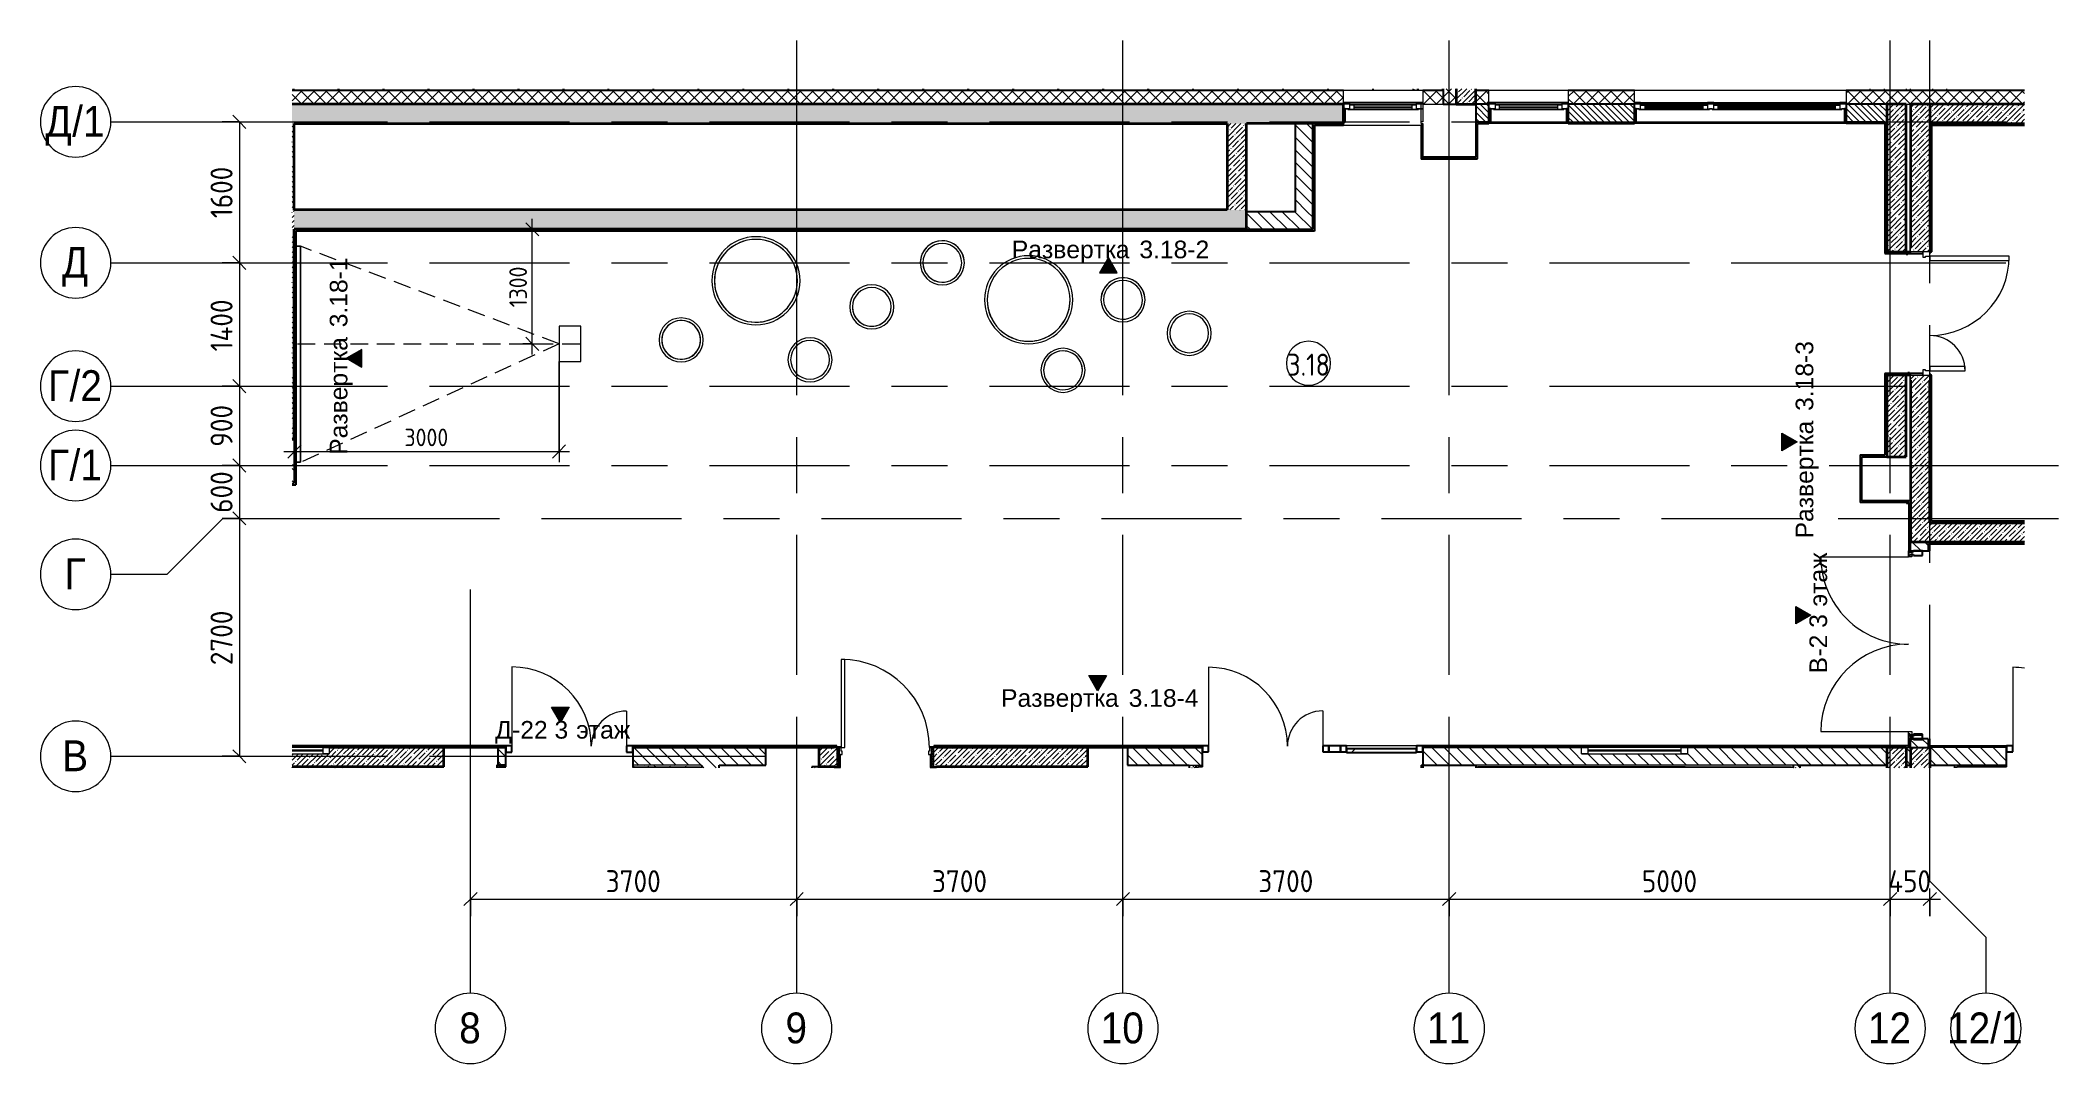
# Model space of a CAD drawing. Header units: millimetres. Extents: x 17333 to 113510, y -1987 to 15924.
# Drawn here: x 17333 to 40220, y 4313 to 15924 of the extents above; entities that cross this region are included whole.
import ezdxf

# ---------------------------------------------------------------- set-up
doc = ezdxf.new("R2010")
doc.units = ezdxf.units.MM
doc.linetypes.add('ADSK_Штрих_ш2 п1', pattern=[300, 200, -100])
doc.linetypes.add('Осевая', pattern=[3175, 635, -476.25, 1587.5, -476.25])
for name, color, linetype, lineweight in [('A-ANNO-DIMS', 7, 'Continuous', 9), ('A-ANNO-DIMS-100', 7, 'Continuous', 9), ('A-AREA-IDEN', 7, 'Continuous', 9), ('A-DETL', 7, 'Continuous', 9), ('A-DETL-1', 7, 'ADSK_Штрих_ш2 п1', 9), ('A-DOOR', 7, 'Continuous', 9), ('A-DOOR-1', 7, 'Continuous', 13), ('A-DOOR-FRAM', 7, 'Continuous', 13), ('A-DOOR-FRAM-1', 7, 'Continuous', 9), ('A-GLAZ', 7, 'Continuous', 9), ('A-GLAZ-1', 7, 'Continuous', 13), ('A-GLAZ-CURT', 7, 'Continuous', 9), ('A-GLAZ-CURT-1', 7, 'Continuous', 25), ('A-GLAZ-CWMG', 7, 'Continuous', 9), ('A-GLAZ-CWMG-1', 7, 'Continuous', 25), ('A-ROOF', 7, 'Continuous', 9), ('A-ROOF-PATT', 7, 'Continuous', 9), ('A-WALL', 7, 'Continuous', 9), ('G-ANNO-SYMB', 7, 'Continuous', 9), ('I-WALL', 7, 'Continuous', 9), ('P-SANR-FIXT', 7, 'Continuous', 9), ('P-SANR-FIXT-1', 7, 'Continuous', 13), ('Оси', 7, 'Continuous', 9), ('Оси-1', 7, 'Continuous', 20), ('Оси-2', 7, 'Осевая', 9)]:
    doc.layers.add(name, color=color, linetype=linetype, lineweight=lineweight)
for name, color, linetype, lineweight, true_color in [('A-WALL-1', 7, 'Continuous', 25, 0x3c3c3c), ('A-WALL-2', 7, 'Continuous', 35, 0x3c3c3c), ('A-WALL-3', 7, 'Continuous', 13, 0x3c3c3c), ('A-WALL-FNSH-1', 7, 'Continuous', 13, 0x3c3c3c), ('A-WALL-FNSH-2', 7, 'Continuous', 9, 0x3c3c3c), ('I-FURN-1', 7, 'Continuous', 9, 0xf0f0f0)]:
    doc.layers.add(name, color=color, linetype=linetype, lineweight=lineweight, true_color=true_color)
doc.styles.add('Arial', font='arial.ttf', dxfattribs={"width": 0.9, "height": 350})
doc.styles.add('Arial_1', font='arial.ttf', dxfattribs={"height": 200})
doc.styles.add('GOST Common', font='GOST_Common.ttf', dxfattribs={"width": 0.9, "height": 250})
doc.styles.add('ISOCPEUR', font='isocpeur.ttf', dxfattribs={"width": 0.9, "height": 250})
doc.styles.add('ISOCPEUR_1', font='isocpeur.ttf', dxfattribs={"width": 0.9, "height": 200})
doc.dimstyles.new('ISO-2_0_0_9К_Средний_округл2', dxfattribs={"dimscale": 304.8, "dimtxt": 199.196235, "dimasz": 0.492126, "dimexe": 0.393701, "dimexo": 0, "dimgap": 0, "dimtad": 1, "dimdec": 0, "dimrnd": 10, "dimzin": 0, "dimdsep": 46, "dimtxsty": 'ISOCPEUR_1', "dimblk1": 'OBLIQUE', "dimblk2": 'OBLIQUE', "dimsah": 1, "dimcen": 0.09, "dimdle": 0.393701, "dimazin": 0, "dimtfac": 1, "dimtdec": 4, "dimtix": 1, "dimtmove": 0, "dimatfit": 3, "dimfxl": 1, "dimtvp": 1, "dimtolj": 1, "dimtzin": 0, "dimarcsym": 2})
doc.dimstyles.new('ISO-2_5_0_9К_БОЛЬШОЙ', dxfattribs={"dimscale": 304.8, "dimtxt": 248.995294, "dimasz": 0.492126, "dimexe": 0.393701, "dimexo": 0.984252, "dimgap": 0, "dimtad": 1, "dimdec": 0, "dimrnd": 10, "dimzin": 0, "dimdsep": 46, "dimtxsty": 'ISOCPEUR', "dimblk1": 'OBLIQUE', "dimblk2": 'OBLIQUE', "dimsah": 1, "dimcen": 0.09, "dimdle": 0.393701, "dimazin": 0, "dimtfac": 1, "dimtdec": 4, "dimtix": 1, "dimtmove": 0, "dimatfit": 3, "dimfxl": 1, "dimtvp": 1, "dimtolj": 1, "dimtzin": 0, "dimarcsym": 2})
pattern_1 = [(135, (0, 0), (-70.71068, -70.71068), [])]
pattern_2 = [(45, (0, 0), (-57.02463, 57.02463), []), (45, (57.025, 0), (-57.02463, 57.02463), [100.806, -20.161, 3.353, -16.808])]
pattern_3 = [(45, (0, 0), (-70.71068, 70.71068), []), (135, (0, 0), (-70.71068, -70.71068), [])]
pattern_4 = [(135, (0, 0), (-75.43415, -75.43415), [106.68, -17.78, 3.556, -17.78]), (135, (0, 75.39), (-75.43415, -75.43415), []), (50, (0, 0), (127.52922, -11.15758), [13.335, -146.685]), (355, (0, 0), (-24.66966, 133.74002), [10.668, -117.348]), (100.451, (10.63, -0.93), (102.85973, 122.58178), [11.333, -124.663]), (46.184, (0, 35.56), (189.75516, -29.43036), [20.002, -220.027]), (96.636, (15.81, 33.1), (166.1822, 173.1996), [17, -186.995]), (351.184, (0, 35.56), (166.1839, 173.1976), [16.002, -176.022]), (21, (17.78, 26.67), (106.13027, -71.58603), [13.335, -146.685]), (326, (17.78, 26.67), (43.26188, 128.93175), [10.668, -117.348]), (71.451, (26.62, 20.7), (149.39198, 57.34505), [11.333, -124.663]), (37.5, (0, 0), (2.16223, 59.18836), [3.353, -112.573, 3.353, -115.773, -117.792]), (37.5, (0, 0), (2.16223, 59.18836), [-235.052, 3.353, -114.44]), (7.5, (0, 0), (46.77386, 70.12615), [3.353, -64.567, 3.353, -109.906, -44.894]), (7.5, (0, 0), (46.77386, 70.12615), [-181.178, 3.353, -41.542]), (327.5, (-39.65, 0), (94.91367, -4.010093), [3.353, -41.097, 3.353, -135.331, -184.023]), (327.5, (-39.65, 0), (94.91367, -4.010093), [-183.134, 3.353, -180.67]), (317.5, (-57.43, 0), (103.69057, 17.79882), [3.353, -54.432, 3.353, -88.748, -130.683]), (317.5, (-57.43, 0), (103.69057, 17.79882), [-149.885, 3.353, -127.33])]
pattern_5 = [(0, (0, 0), (121.92, 30.48), [10.058, -81.382, 10.058, -81.382, -487.68]), (0, (0, 0), (121.92, 30.48), [-182.88, 10.058, -172.822, 10.058, -81.382, -213.36]), (0, (0, 0), (121.92, 30.48), [-457.2, 10.058, -50.902, 10.058, -142.342]), (120, (45.72, 15.24), (-87.356454, 90.345817), [10.058, -81.382, 10.058, -81.382, -487.68]), (120, (45.72, 15.24), (-87.356454, 90.345817), [-182.88, 10.058, -172.822, 10.058, -81.382, -213.36]), (120, (45.72, 15.24), (-87.356454, 90.345817), [-457.2, 10.058, -50.902, 10.058, -142.342]), (240, (60.96, 76.2), (-34.563546, -120.825817), [10.058, -81.382, 10.058, -81.382, -487.68]), (240, (60.96, 76.2), (-34.563546, -120.825817), [-182.88, 10.058, -172.822, 10.058, -81.382, -213.36]), (240, (60.96, 76.2), (-34.563546, -120.825817), [-457.2, 10.058, -50.902, 10.058, -142.342])]

msp = doc.modelspace()

# ---------------------------------------------------------------- texts
at = {"layer": 'A-AREA-IDEN', "insert": (31472.8, 12368.6), "char_height": 250, "width": 606.076, "attachment_point": 1, "style": 'GOST Common'}
msp.add_mtext('3.18', dxfattribs=at)
at = {"layer": 'G-ANNO-SYMB', "char_height": 200, "attachment_point": 1, "style": 'Arial_1'}
for s, insert, width in [('Развертка', (28349.3, 13651.7), 1659.493), (' 3.18-2', (29718.5, 13651.7), 1074.261), ('Развертка', (28227.6, 8561.9), 1659.493), (' 3.18-4', (29596.9, 8561.9), 1074.261), ('\\fArial|b0|i0|c204|p34|;Д', (22490.6, 8201), 232.489), ('-22 3 ', (22682.4, 8201), 881.856), ('этаж', (23410, 8201), 761.603)]:
    msp.add_mtext(s, dxfattribs=dict(at, insert=insert, width=width))
at = {"layer": 'G-ANNO-SYMB', "char_height": 200, "attachment_point": 1, "rotation": 90, "style": 'Arial_1'}
for s, insert, width in [(' 3.18-1', (20615.1, 12591.1), 1074.261), ('Развертка', (20615.1, 11221.9), 1659.493), (' 3.18-3', (37237.8, 11642.2), 1074.261), ('Развертка', (37237.8, 10273), 1659.493), ('этаж', (37394.3, 9500.9), 761.603), ('-2 3 ', (37394.3, 8932.1), 689.451), ('\\fArial|b0|i0|c204|p34|;В', (37394.3, 8740.3), 232.489)]:
    msp.add_mtext(s, dxfattribs=dict(at, insert=insert, width=width))
at = {"layer": 'Оси', "char_height": 350, "attachment_point": 1, "style": 'Arial'}
for s, insert, width in [('\\fArial|b0|i0|c204|p34|;\\W.9;Д', (17390.3, 15181), 367.975), ('/1', (17693.9, 15181), 454.557), ('\\fArial|b0|i0|c204|p34|;\\W.9;Д', (17578, 13581), 367.975), ('\\fArial|b0|i0|c204|p34|;\\W.9;Г', (17420, 12181), 295.823), ('/2', (17664.1, 12181), 454.557), ('\\fArial|b0|i0|c204|p34|;\\W.9;Г', (17420, 11281), 295.823), ('/1', (17664.1, 11281), 454.557), ('\\fArial|b0|i0|c204|p34|;\\W.9;Г', (17607.7, 10046), 295.823), ('\\fArial|b0|i0|c204|p34|;\\W.9;В', (17580.7, 7981), 360.759), ('\\fArial|b0|i0|c204|p34|;\\W.9;8', (22082.5, 4893.4), 303.038), ('\\fArial|b0|i0|c204|p34|;\\W.9;9', (25782.5, 4893.4), 303.038), ('10', (29357.4, 4893.4), 606.076), ('11', (33057.4, 4893.4), 606.076), ('12', (38057.4, 4893.4), 606.076), ('12/1', (38954.7, 4893.4), 1060.633)]:
    msp.add_mtext(s, dxfattribs=dict(at, insert=insert, width=width))

# ---------------------------------------------------------------- blocks, each defined once
blk = doc.blocks.new('110_Дверь_СКБ_2Ст - Д-2 1450x2100h_Лестничная клетка EIS60-31576737-План разверток пом_3_18_ Этаж 3')
at = {"layer": 'A-DOOR'}
for centre, radius, start, end in [((-637.5, 110), 900, 0, 90), ((662.5, 110), 400, 90, 180)]:
    blk.add_arc(centre, radius, start, end, dxfattribs=at)
at = {"layer": 'A-DOOR-1'}
for p, q in [((-637.5, 1010), (-637.5, 110)), ((-587.5, 1010), (-637.5, 1010)), ((-587.5, 110), (-587.5, 1010)), ((662.5, 510), (612.5, 510)), ((612.5, 510), (612.5, 110)), ((662.5, 110), (662.5, 510)), ((-637.5, 110), (-587.5, 110)), ((612.5, 110), (662.5, 110))]:
    blk.add_line(p, q, dxfattribs=at)
at = {"layer": 'A-DOOR-FRAM'}
for p, q in [((-672.5, 118), (-742.5, 118)), ((-742.5, 118), (-742.5, 110)), ((-742.5, 110), (-672.5, 110)), ((-637.5, 110), (-687.5, 110)), ((-687.5, 110), (-687.5, 30)), ((-687.5, 30), (-627.5, 30)), ((-672.5, 30), (-687.5, 30)), ((-687.5, 30), (-687.5, -110)), ((-672.5, 110), (-672.5, 118)), ((-672.5, -110), (-672.5, 30)), ((-637.5, 60), (-637.5, 110)), ((-627.5, 60), (-637.5, 60)), ((-627.5, 30), (-627.5, 60)), ((662.5, 60), (652.5, 60)), ((652.5, 60), (652.5, 30)), ((652.5, 30), (712.5, 30)), ((662.5, 110), (662.5, 60)), ((712.5, 110), (662.5, 110)), ((767.5, 118), (697.5, 118)), ((697.5, 118), (697.5, 110)), ((697.5, 110), (767.5, 110)), ((712.5, 30), (697.5, 30)), ((697.5, 30), (697.5, -110)), ((712.5, 30), (712.5, 110)), ((712.5, -110), (712.5, 30)), ((767.5, 110), (767.5, 118)), ((-672.5, -110), (-742.5, -110)), ((-742.5, -110), (-742.5, -118)), ((-742.5, -118), (-672.5, -118)), ((-687.5, -110), (-672.5, -110)), ((-672.5, -118), (-672.5, -110)), ((697.5, -110), (712.5, -110)), ((767.5, -110), (697.5, -110)), ((697.5, -110), (697.5, -118)), ((697.5, -118), (767.5, -118)), ((767.5, -118), (767.5, -110))]:
    blk.add_line(p, q, dxfattribs=at)
blk = doc.blocks.new('120_Окно_СКБ_1Ст - 120_Окно_СКБ_1Ст 900х2500_h_-20664874-План разверток пом_3_18_ Этаж 3')
at = {"layer": 'A-GLAZ'}
for p, q in [((450, -57), (-450, -57)), ((-430, -127), (-400, -127)), ((-330, -107), (330, -107)), ((330, -117), (-330, -117)), ((400, -127), (430, -127))]:
    blk.add_line(p, q, dxfattribs=at)
at = {"layer": 'A-GLAZ-1'}
for p, q in [((-450, -127), (-450, -57)), ((-450, -57), (-380, -57)), ((-380, -127), (-450, -127)), ((-380, -127), (-400, -127)), ((-400, -127), (-400, -137)), ((-400, -137), (400, -137)), ((400, -137), (-400, -137)), ((-380, -57), (-380, -127)), ((380, -87), (-380, -87)), ((-380, -87), (-380, -127)), ((-330, -137), (-330, -87)), ((330, -137), (330, -87)), ((380, -127), (380, -57)), ((380, -57), (450, -57)), ((380, -127), (380, -87)), ((450, -127), (380, -127)), ((400, -127), (380, -127)), ((400, -137), (400, -127)), ((450, -57), (450, -127))]:
    blk.add_line(p, q, dxfattribs=at)
blk = doc.blocks.new('120_Окно_СКБ_1Ст - 120_Окно_СКБ_1Ст_900х2500_h_-20705657-План разверток пом_3_18_ Этаж 3')
at = {"layer": 'A-GLAZ'}
for p, q in [((450, -57), (-450, -57)), ((-430, -127), (-400, -127)), ((-330, -107), (330, -107)), ((330, -117), (-330, -117)), ((400, -127), (450, -127))]:
    blk.add_line(p, q, dxfattribs=at)
at = {"layer": 'A-GLAZ-1'}
for p, q in [((-450, -127), (-450, -57)), ((-450, -57), (-380, -57)), ((-380, -127), (-450, -127)), ((-380, -127), (-400, -127)), ((-400, -127), (-400, -137)), ((-400, -137), (400, -137)), ((400, -137), (-400, -137)), ((-380, -57), (-380, -127)), ((380, -87), (-380, -87)), ((-380, -87), (-380, -127)), ((-330, -137), (-330, -87)), ((330, -137), (330, -87)), ((380, -127), (380, -57)), ((380, -57), (450, -57)), ((380, -127), (380, -87)), ((450, -127), (380, -127)), ((400, -127), (380, -127)), ((400, -137), (400, -127)), ((450, -57), (450, -127))]:
    blk.add_line(p, q, dxfattribs=at)
blk = doc.blocks.new('120_Окно_СКБ_2Ст - 120_Окно_СКБ_2Ст 2400х2500 _мал створка слева_-22817474-План разверток пом_3_18_ Этаж 3')
at = {"layer": 'A-GLAZ'}
for p, q in [((1200, 57), (-1200, 57)), ((-1180, 127), (-1150, 127)), ((250, 117), (-1080, 117)), ((-1080, 107), (250, 107)), ((320, 127), (350, 127)), ((1080, 117), (420, 117)), ((420, 107), (1080, 107)), ((1150, 127), (1180, 127))]:
    blk.add_line(p, q, dxfattribs=at)
at = {"layer": 'A-GLAZ-1'}
for p, q in [((-1130, 127), (-1200, 127)), ((-1200, 127), (-1200, 57)), ((-1200, 57), (-1130, 57)), ((-1150, 127), (-1150, 137)), ((-1150, 137), (320, 137)), ((320, 137), (-1150, 137)), ((-1130, 127), (-1150, 127)), ((-1130, 57), (-1130, 127)), ((-1130, 87), (-1130, 127)), ((300, 87), (-1130, 87)), ((-1080, 137), (-1080, 87)), ((250, 137), (250, 87)), ((370, 127), (300, 127)), ((300, 127), (300, 57)), ((300, 127), (300, 87)), ((320, 127), (300, 127)), ((300, 57), (370, 57)), ((320, 137), (320, 127)), ((350, 127), (350, 137)), ((350, 137), (1150, 137)), ((1150, 137), (350, 137)), ((370, 127), (350, 127)), ((370, 57), (370, 127)), ((370, 87), (370, 127)), ((1130, 87), (370, 87)), ((420, 137), (420, 87)), ((1080, 137), (1080, 87)), ((1200, 127), (1130, 127)), ((1130, 127), (1130, 57)), ((1130, 127), (1130, 87)), ((1150, 127), (1130, 127)), ((1130, 57), (1200, 57)), ((1150, 137), (1150, 127)), ((1200, 57), (1200, 127))]:
    blk.add_line(p, q, dxfattribs=at)
blk = doc.blocks.new('120_Окно_СКБ_1Ст - 120_Окно_СКБ_1Ст 400х1200 EI30-24228909-План разверток пом_3_18_ Этаж 3')
at = {"layer": 'A-GLAZ'}
for p, q in [((600, 100), (-600, 100)), ((-600, 30), (600, 30)), ((530, 70), (-530, 70)), ((530, 60), (-530, 60))]:
    blk.add_line(p, q, dxfattribs=at)
at = {"layer": 'A-GLAZ-1'}
for p, q in [((-600, 30), (-600, 100)), ((-600, 100), (-530, 100)), ((-530, 30), (-600, 30)), ((-530, 100), (-530, 30)), ((530, 30), (530, 100)), ((530, 100), (600, 100)), ((600, 30), (530, 30)), ((600, 100), (600, 30))]:
    blk.add_line(p, q, dxfattribs=at)
blk = doc.blocks.new('120_Окно_СКБ_1Ст - 120_Окно_СКБ_1Ст 400х1200 EI30-24228621-План разверток пом_3_18_ Этаж 3')
at = {"layer": 'A-GLAZ'}
for p, q in [((600, 110), (179, 110)), ((530, 80), (179, 80)), ((530, 70), (179, 70)), ((179, 40), (600, 40))]:
    blk.add_line(p, q, dxfattribs=at)
at = {"layer": 'A-GLAZ-1'}
for p, q in [((530, 40), (530, 110)), ((530, 110), (600, 110)), ((600, 40), (530, 40)), ((600, 110), (600, 40))]:
    blk.add_line(p, q, dxfattribs=at)
blk = doc.blocks.new('Шкаф параметрический - 1_156-26173978-План разверток пом_3_18_ Этаж 3')
at = {"layer": 'I-FURN-1'}
for p, q in [((0, 800), (9, 782)), ((9, 800), (0, 800)), ((0, 800), (0, 603))]:
    blk.add_line(p, q, dxfattribs=at)
blk = doc.blocks.new('Мебель_универсальная - 1_24б-26156272-План разверток пом_3_18_ Этаж 3')
at = {"layer": 'I-FURN-1'}
for p, q in [((-600, -2), (-600, -4)), ((-600, -4), (-600, -2)), ((600, -12), (600, -2)), ((600, -2), (600, -12))]:
    blk.add_line(p, q, dxfattribs=at)
blk = doc.blocks.new('ПУФ_500 - 1_50а-26160883-План разверток пом_3_18_ Этаж 3')
at = {"layer": 'I-FURN-1'}
for radius, start, end in [(250, 360, 180), (250, 0, 180), (250, 180, 360), (220, 0, 180), (220, 115.7143, 180), (220, 180, 295.7143), (220, 180, 360), (220, 360, 115.7143), (220, 295.7143, 360), (250, 180, 360)]:
    blk.add_arc((0, 0), radius, start, end, dxfattribs=at)
blk = doc.blocks.new('ПУФ_500 - 1_50б-32041553-План разверток пом_3_18_ Этаж 3')
at = {"layer": 'I-FURN-1'}
for radius, start, end in [(250, 360, 180), (250, 0, 180), (250, 180, 360), (220, 360, 180), (220, 0, 180), (220, 180, 270), (220, 180, 360), (220, 270, 360), (250, 180, 360)]:
    blk.add_arc((0, 0), radius, start, end, dxfattribs=at)
blk = doc.blocks.new('ПУФ_500 - 1_50а-V1-План разверток пом_3_18_ Этаж 3')
at = {"layer": 'I-FURN-1'}
for radius, start, end in [(250, 360, 180), (250, 90, 180), (250, 0, 90), (250, 180, 360), (220, 360, 180), (220, 0, 180), (220, 180, 282.8571), (220, 180, 360), (220, 295.7143, 360), (250, 180, 360), (220, 282.8571, 295.7143)]:
    blk.add_arc((0, 0), radius, start, end, dxfattribs=at)
blk = doc.blocks.new('ПУФ_500 - 1_50в-32041615-План разверток пом_3_18_ Этаж 3')
at = {"layer": 'I-FURN-1'}
for radius, start, end in [(250, 360, 180), (250, 51.4286, 180), (250, 180, 360), (220, 360, 180), (220, 0, 180), (220, 180, 308.5714), (220, 180, 360), (220, 308.5714, 360), (250, 0, 51.4286), (250, 180, 360)]:
    blk.add_arc((0, 0), radius, start, end, dxfattribs=at)
blk = doc.blocks.new('ПУФ_500 - 1_50в-V2-План разверток пом_3_18_ Этаж 3')
at = {"layer": 'I-FURN-1'}
for radius, start, end in [(250, 360, 180), (250, 0, 180), (250, 180, 360), (220, 360, 180), (220, 51.4286, 180), (220, 180, 227.4509), (220, 180, 227.4509), (220, 227.8334, 360), (220, 227.8334, 360), (220, 0, 51.4286), (250, 180, 360)]:
    blk.add_arc((0, 0), radius, start, end, dxfattribs=at)
blk = doc.blocks.new('ПУФ_500 - 1_50б-V3-План разверток пом_3_18_ Этаж 3')
at = {"layer": 'I-FURN-1'}
for radius, start, end in [(250, 360, 180), (250, 64.2857, 180), (250, 180, 360), (220, 360, 180), (220, 0, 180), (220, 180, 193.7563), (220, 180, 193.7563), (220, 194.0448, 360), (220, 194.0448, 360), (250, 51.4286, 64.2857), (250, 0, 51.4286), (250, 180, 360)]:
    blk.add_arc((0, 0), radius, start, end, dxfattribs=at)
blk = doc.blocks.new('ПУФ_500 - 1_50в-V4-План разверток пом_3_18_ Этаж 3')
at = {"layer": 'I-FURN-1'}
for radius, start, end in [(250, 360, 180), (250, 0, 180), (250, 180, 360), (220, 360, 180), (220, 90, 180), (220, 180, 360), (220, 180, 360), (220, 0, 90), (250, 180, 360)]:
    blk.add_arc((0, 0), radius, start, end, dxfattribs=at)
blk = doc.blocks.new('ПУФ2 - 1_52б-25464744-План разверток пом_3_18_ Этаж 3')
at = {"layer": 'I-FURN-1'}
for radius, start, end in [(500, 360, 180), (500, 0, 180), (470, 360, 180), (470, 0, 180), (500, 180, 360), (470, 180, 360), (470, 180, 225), (470, 225, 360), (500, 180, 360)]:
    blk.add_arc((0, 0), radius, start, end, dxfattribs=at)
blk = doc.blocks.new('сифон - Для раковины-30615598-План разверток пом_3_18_ Этаж 3')
at = {"layer": 'P-SANR-FIXT'}
blk.add_line((191, -40), (191, 40), dxfattribs=at)
at = {"layer": 'P-SANR-FIXT-1'}
for p, q in [((191, 20), (190, 20)), ((190, -20), (191, -20))]:
    blk.add_line(p, q, dxfattribs=at)
blk = doc.blocks.new('1_113 тумба - 1_113 тумба-31126920-План разверток пом_3_18_ Этаж 3')
at = {"layer": 'I-FURN-1'}
for p, q in [((-400, 1500), (-390, 1500)), ((-400, 1498), (-400, 1500)), ((-390, 1500), (-400, 1500)), ((-400, 1498), (-400, 1500)), ((-400, 1500), (-390, 1500)), ((-400, 0), (-400, 1498)), ((-400, 1000), (-400, 1498)), ((-390, 1000), (-400, 1000)), ((-400, 500), (-400, 1000)), ((-400, 1000), (-390, 1000)), ((-400, 1000), (-390, 1000)), ((-390, 1000), (-400, 1000)), ((-400, 500), (-390, 500)), ((-390, 500), (-400, 500)), ((-390, 500), (-400, 500)), ((-400, 0), (-400, 500)), ((-400, 500), (-390, 500)), ((-390, 0), (-399, 0)), ((-390, 0), (-399, 0))]:
    blk.add_line(p, q, dxfattribs=at)
blk = doc.blocks.new('110_Дверь_СКБ_1Ст_Внутренняя1 - Д-4_п__1100x2100h_административные помещения-32218723-План разверток пом_3_18_ Этаж 3')
at = {"layer": 'A-DOOR'}
h = blk.add_hatch(dxfattribs=at)
h.set_pattern_fill('FP_10', color=256, style=0, pattern_type=2)
h.set_pattern_definition([(135, (1751.41, 174.685), (-14.14214, -14.14214), []), (225, (1751.41, 174.685), (14.14214, -14.14214), [])])
h.paths.add_polyline_path([(562.5, -110), (562.5, 110), (537.5, 110), (537.5, -110)])
at = {"layer": 'A-DOOR-FRAM-1'}
h = blk.add_hatch(dxfattribs=at)
h.set_pattern_fill('FP_11', color=256, style=0, pattern_type=2)
h.set_pattern_definition([(45, (-371.384, 174.685), (-14.1421, 14.1421), []), (135, (-371.384, 174.685), (-14.1421, -14.1421), [])])
h.paths.add_polyline_path([(-512.5, -110), (-512.5, 110), (-537.5, 110), (-537.5, -110)])
at = {"layer": 'A-DOOR'}
blk.add_arc((-487.5, 110), 1000, 360, 90, dxfattribs=at)
at = {"layer": 'A-DOOR-1'}
for p, q in [((-487.5, 1110), (-487.5, 110)), ((-447.5, 1110), (-487.5, 1110)), ((-447.5, 110), (-447.5, 1110)), ((-487.5, 110), (-447.5, 110))]:
    blk.add_line(p, q, dxfattribs=at)
at = {"layer": 'A-DOOR-FRAM'}
for p, q in [((-497.5, 118), (-567.5, 118)), ((-567.5, 118), (-567.5, 110)), ((-567.5, 110), (-497.5, 110)), ((-512.5, 110), (-537.5, 110)), ((-537.5, 110), (-537.5, -110)), ((-487.5, 110), (-512.5, 110)), ((-512.5, 110), (-512.5, 30)), ((-512.5, -110), (-512.5, 110)), ((-497.5, 110), (-512.5, 110)), ((-512.5, 110), (-512.5, 109)), ((-512.5, 109), (-497.5, 109)), ((-512.5, 30), (-477.5, 30)), ((-497.5, 30), (-512.5, 30)), ((-512.5, 30), (-512.5, -110)), ((-497.5, 110), (-497.5, 118)), ((-497.5, 109), (-497.5, 110)), ((-497.5, -110), (-497.5, 30)), ((-487.5, 70), (-487.5, 110)), ((-477.5, 70), (-487.5, 70)), ((-477.5, 30), (-477.5, 70)), ((512.5, 70), (502.5, 70)), ((502.5, 70), (502.5, 30)), ((502.5, 30), (537.5, 30)), ((512.5, 110), (512.5, 70)), ((537.5, 110), (512.5, 110)), ((592.5, 118), (522.5, 118)), ((522.5, 118), (522.5, 110)), ((537.5, 110), (522.5, 110)), ((522.5, 110), (522.5, 109)), ((522.5, 110), (592.5, 110)), ((522.5, 109), (537.5, 109)), ((537.5, 30), (522.5, 30)), ((522.5, 30), (522.5, -110)), ((537.5, 30), (537.5, 110)), ((562.5, 110), (537.5, 110)), ((537.5, 110), (537.5, -110)), ((537.5, 109), (537.5, 110)), ((537.5, -110), (537.5, 30)), ((562.5, -110), (562.5, 110)), ((592.5, 110), (592.5, 118)), ((-497.5, -110), (-567.5, -110)), ((-567.5, -110), (-567.5, -118)), ((-567.5, -118), (-497.5, -118)), ((-537.5, -110), (-512.5, -110)), ((-512.5, -110), (-497.5, -110)), ((-497.5, -118), (-497.5, -110)), ((522.5, -110), (537.5, -110)), ((592.5, -110), (522.5, -110)), ((522.5, -110), (522.5, -118)), ((522.5, -118), (592.5, -118)), ((537.5, -110), (562.5, -110)), ((592.5, -118), (592.5, -110))]:
    blk.add_line(p, q, dxfattribs=at)
blk = doc.blocks.new('ПУФ2 - 1_52б-V5-План разверток пом_3_18_ Этаж 3')
at = {"layer": 'I-FURN-1'}
for radius, start, end in [(500, 360, 180), (500, 0, 180), (470, 360, 180), (470, 18, 180), (500, 180, 360), (470, 180, 360), (470, 180, 189), (470, 198, 360), (470, 9, 18), (470, 0, 9), (500, 180, 360), (470, 189, 198)]:
    blk.add_arc((0, 0), radius, start, end, dxfattribs=at)
blk = doc.blocks.new('Прямоугольный импост - 50 x 70 мм-31700031-План разверток пом_3_18_ Этаж 3')
at = {"layer": 'A-GLAZ-CWMG-1'}
for p, q in [((-70, 35), (0, 35)), ((-70, -35), (-70, 35)), ((0, 35), (0, -35)), ((0, -35), (-70, -35))]:
    blk.add_line(p, q, dxfattribs=at)
blk = doc.blocks.new('Дверь_Витражная_остекление_ - ДВН_ДАО_Главный вход_1200 в свету-31742133-План разверток пом_3_18_ Этаж 3')
at = {"layer": 'A-DOOR'}
for p, q in [((-647.5, 925), (-647.5, 35)), ((647.5, 430), (647.5, 35))]:
    blk.add_line(p, q, dxfattribs=at)
for centre, radius, start, end in [((-647.5, 30), 895, 360, 90), ((647.5, 30), 400, 90, 180)]:
    blk.add_arc(centre, radius, start, end, dxfattribs=at)
blk = doc.blocks.new('Системная панель - Стемалит - 40мм-32257327-План разверток пом_3_18_ Этаж 3')
at = {"layer": 'A-GLAZ-CURT-1'}
for p, q in [((65, 35), (-65, 35)), ((-65, 35), (-65, -35)), ((65, -35), (65, 35)), ((-65, -35), (65, -35))]:
    blk.add_line(p, q, dxfattribs=at)
blk = doc.blocks.new('Прямоугольный импост - 50 x 70 мм-31687886-План разверток пом_3_18_ Этаж 3')
at = {"layer": 'A-GLAZ-CWMG-1'}
for p, q in [((-35, 35), (35, 35)), ((-35, -35), (-35, 35)), ((35, 35), (35, -35)), ((35, -35), (-35, -35))]:
    blk.add_line(p, q, dxfattribs=at)
blk = doc.blocks.new('Прямоугольный импост - 50 x 70 мм-31701779-План разверток пом_3_18_ Этаж 3')
at = {"layer": 'A-GLAZ-CWMG-1'}
for p, q in [((0, 35), (-70, 35)), ((-70, 35), (-70, -35)), ((0, -35), (0, 35)), ((-70, -35), (0, -35))]:
    blk.add_line(p, q, dxfattribs=at)
blk = doc.blocks.new('Системная панель - Стекло - 40мм-32257331-План разверток пом_3_18_ Этаж 3')
at = {"layer": 'A-GLAZ-CURT'}
h = blk.add_hatch(dxfattribs=at)
h.set_pattern_fill('FP_12', color=256, style=0, pattern_type=2)
h.set_pattern_definition([(45, (-32642.5, -7785), (-282.8427, 282.8427), [200, -600]), (45, (-32842.5, -7885), (-282.8427, 282.8427), [600, -200]), (45, (-32442.5, -7985), (-282.8427, 282.8427), [200, -600])])
h.paths.add_polyline_path([(397.5, -40), (397.5, 0), (-397.5, 0), (-397.5, -40)])
at = {"layer": 'A-GLAZ-CURT-1'}
for p, q in [((397.5, 0), (-397.5, 0)), ((-397.5, 0), (-397.5, -40)), ((397.5, -40), (397.5, 0)), ((-397.5, -40), (397.5, -40))]:
    blk.add_line(p, q, dxfattribs=at)
blk = doc.blocks.new('Прямоугольный импост - 50 x 70 мм-31702100-План разверток пом_3_18_ Этаж 3')
at = {"layer": 'A-GLAZ-CWMG-1'}
for p, q in [((-35, 35), (35, 35)), ((-35, -35), (-35, 35)), ((35, 35), (35, -35)), ((35, -35), (-35, -35))]:
    blk.add_line(p, q, dxfattribs=at)
blk = doc.blocks.new('Прямоугольный импост - 50 x 70 мм-31720914-План разверток пом_3_18_ Этаж 3')
at = {"layer": 'A-GLAZ-CWMG'}
blk.add_line((32940, 7920), (32145, 7920), dxfattribs=at)
blk = doc.blocks.new('Дверь_Витражная_остекление_ - ДВН_ДАО_Главный вход_1200 в свету-V6-План разверток пом_3_18_ Этаж 3')
at = {"layer": 'A-DOOR'}
blk.add_line((-647.5, 925), (-647.5, 35), dxfattribs=at)
blk.add_arc((-647.5, 30), 895, 81.3977, 90, dxfattribs=at)
blk = doc.blocks.new('Прямоугольный импост - 50 x 70 мм-31927764-План разверток пом_3_18_ Этаж 3')
at = {"layer": 'A-GLAZ-CWMG-1'}
for p, q in [((-70, 35), (0, 35)), ((-70, -35), (-70, 35)), ((0, 35), (0, -35)), ((0, -35), (-70, -35))]:
    blk.add_line(p, q, dxfattribs=at)
blk = doc.blocks.new('Дверь_Витражная_остекление_ - ДВН_ДАО_Главный вход_1200 в свету Д-22 _п_-31928779-План разверток пом_3_18_ Этаж 3')
at = {"layer": 'A-DOOR'}
for p, q in [((-650, 930), (-650, 35)), ((650, 430), (650, 35))]:
    blk.add_line(p, q, dxfattribs=at)
for centre, radius, start, end in [((-650, 30), 900, 360, 90), ((650, 30), 400, 90, 180)]:
    blk.add_arc(centre, radius, start, end, dxfattribs=at)
blk = doc.blocks.new('Прямоугольный импост - Импост структурный с накладкой - 160мм Темный-31239214-План разверток пом_3_18_ Этаж 3')
at = {"layer": 'A-GLAZ-CWMG-1'}
for p, q in [((-50, 0), (-50, 17)), ((-50, 17), (0, 17)), ((-40, 0), (-50, 0)), ((-40, -40), (-40, 0)), ((0, 0), (-10, 0)), ((-10, 0), (-10, -40)), ((0, 17), (0, 0)), ((-50, -140), (-50, -40)), ((-50, -40), (-40, -40)), ((0, -140), (-50, -140)), ((-10, -40), (0, -40)), ((0, -40), (0, -140))]:
    blk.add_line(p, q, dxfattribs=at)
blk = doc.blocks.new('Дверь_Витражная_остекление_ - ДВН_ДАО_Главный вход_1800 в свету 5-32258809-План разверток пом_3_18_ Этаж 3')
at = {"layer": 'A-DOOR'}
for p, q in [((-992.5, -1012.5), (-992.5, -20)), ((992.5, -1012.5), (992.5, -20))]:
    blk.add_line(p, q, dxfattribs=at)
for centre, start, end in [((-992.5, -20), 270, 0), ((992.5, -20), 180, 270)]:
    blk.add_arc(centre, 992.5, start, end, dxfattribs=at)
at = {"layer": 'A-DOOR-1'}
for p, q in [((-1042.5, 20), (-992.5, 20)), ((-1042.5, -20), (-1042.5, 20)), ((-992.5, 20), (-992.5, -20)), ((992.5, 20), (1042.5, 20)), ((992.5, -20), (992.5, 20)), ((1042.5, 20), (1042.5, -20)), ((-992.5, -20), (-1042.5, -20)), ((1042.5, -20), (992.5, -20))]:
    blk.add_line(p, q, dxfattribs=at)
blk = doc.blocks.new('Прямоугольный импост - Импост структурный с накладкой - 160мм Темный-31915521-План разверток пом_3_18_ Этаж 3')
at = {"layer": 'A-GLAZ-CWMG-1'}
for p, q in [((-25, 0), (-25, 17)), ((-25, 17), (25, 17)), ((-15, 0), (-25, 0)), ((-15, -40), (-15, 0)), ((25, 0), (15, 0)), ((15, 0), (15, -40)), ((25, 17), (25, 0)), ((-25, -140), (-25, -40)), ((-25, -40), (-15, -40)), ((25, -140), (-25, -140)), ((15, -40), (25, -40)), ((25, -40), (25, -140))]:
    blk.add_line(p, q, dxfattribs=at)
blk = doc.blocks.new('Прямоугольный импост - Импост структурный с накладкой - 160мм Темный-32469899-План разверток пом_3_18_ Этаж 3')
at = {"layer": 'A-GLAZ-CWMG-1'}
for p, q in [((0, 17), (-50, 17)), ((-50, 17), (-50, 0)), ((-50, 0), (-40, 0)), ((-40, 0), (-40, -40)), ((-10, -40), (-10, 0)), ((-10, 0), (0, 0)), ((0, 0), (0, 17)), ((-40, -40), (-50, -40)), ((-50, -40), (-50, -140)), ((-50, -140), (0, -140)), ((0, -40), (-10, -40)), ((0, -140), (0, -40))]:
    blk.add_line(p, q, dxfattribs=at)
blk = doc.blocks.new('Ось сетки - D8-29747960-План разверток пом_3_18_ Этаж 3')
at = {"layer": 'Оси-1'}
for start, end in [(360, 180), (180, 360)]:
    blk.add_arc((0, 0), 4, start, end, dxfattribs=at)
blk = doc.blocks.new('DIMBLOCK1-План разверток пом_3_18_ Этаж 3')
at = {"layer": 'A-ANNO-DIMS-100', "lineweight": 20}
for p, q in [((22210, 6181), (22135, 6106)), ((22210, 6181), (22285, 6256)), ((25910, 6181), (25835, 6106)), ((25910, 6181), (25985, 6256))]:
    blk.add_line(p, q, dxfattribs=at)
at = {"layer": 'A-ANNO-DIMS-100'}
for p, q in [((22210, 5987), (22210, 6301)), ((22210, 6181), (25910, 6181)), ((22210, 6181), (22210, 5987)), ((25910, 5987), (25910, 6301)), ((25910, 6181), (25910, 5987))]:
    blk.add_line(p, q, dxfattribs=at)
at = {"layer": 'A-ANNO-DIMS-100', "color": 0, "insert": (23744, 6508), "char_height": 250, "width": 758.48, "attachment_point": 1, "line_spacing_factor": 1.149209, "style": 'ISOCPEUR'}
blk.add_mtext('3700', dxfattribs=at)
blk = doc.blocks.new('_Oblique')
at = {"color": 0, "linetype": 'ByBlock', "lineweight": -2}
blk.add_line((-0.5, -0.5), (0.5, 0.5), dxfattribs=at)
blk = doc.blocks.new('DIMBLOCK2-План разверток пом_3_18_ Этаж 3')
at = {"layer": 'A-ANNO-DIMS-100', "lineweight": 20}
for p, q in [((25910, 6181), (25835, 6106)), ((25910, 6181), (25985, 6256)), ((29610, 6181), (29535, 6106)), ((29610, 6181), (29685, 6256))]:
    blk.add_line(p, q, dxfattribs=at)
at = {"layer": 'A-ANNO-DIMS-100'}
for p, q in [((25910, 5987), (25910, 6301)), ((25910, 6181), (29610, 6181)), ((25910, 6181), (25910, 5987)), ((29610, 5987), (29610, 6301)), ((29610, 6181), (29610, 5987))]:
    blk.add_line(p, q, dxfattribs=at)
at = {"layer": 'A-ANNO-DIMS-100', "color": 0, "insert": (27444, 6508), "char_height": 250, "width": 758.48, "attachment_point": 1, "line_spacing_factor": 1.149209, "style": 'ISOCPEUR'}
blk.add_mtext('3700', dxfattribs=at)
blk = doc.blocks.new('DIMBLOCK3-План разверток пом_3_18_ Этаж 3')
at = {"layer": 'A-ANNO-DIMS-100', "lineweight": 20}
for p, q in [((29610, 6181), (29535, 6106)), ((29610, 6181), (29685, 6256)), ((33310, 6181), (33235, 6106)), ((33310, 6181), (33385, 6256))]:
    blk.add_line(p, q, dxfattribs=at)
at = {"layer": 'A-ANNO-DIMS-100'}
for p, q in [((29610, 5987), (29610, 6301)), ((29610, 6181), (33310, 6181)), ((29610, 6181), (29610, 5987)), ((33310, 5987), (33310, 6301)), ((33310, 6181), (33310, 5987))]:
    blk.add_line(p, q, dxfattribs=at)
at = {"layer": 'A-ANNO-DIMS-100', "color": 0, "insert": (31144, 6508), "char_height": 250, "width": 758.48, "attachment_point": 1, "line_spacing_factor": 1.149209, "style": 'ISOCPEUR'}
blk.add_mtext('3700', dxfattribs=at)
blk = doc.blocks.new('DIMBLOCK4-План разверток пом_3_18_ Этаж 3')
at = {"layer": 'A-ANNO-DIMS-100', "lineweight": 20}
for p, q in [((33310, 6181), (33235, 6106)), ((33310, 6181), (33385, 6256)), ((38310, 6181), (38235, 6106)), ((38310, 6181), (38385, 6256))]:
    blk.add_line(p, q, dxfattribs=at)
at = {"layer": 'A-ANNO-DIMS-100'}
for p, q in [((33310, 5987), (33310, 6301)), ((33310, 6181), (38310, 6181)), ((33310, 6181), (33310, 5987)), ((38310, 5987), (38310, 6301)), ((38310, 6181), (38310, 5987))]:
    blk.add_line(p, q, dxfattribs=at)
at = {"layer": 'A-ANNO-DIMS-100', "color": 0, "insert": (35494, 6508), "char_height": 250, "width": 758.48, "attachment_point": 1, "line_spacing_factor": 1.149209, "style": 'ISOCPEUR'}
blk.add_mtext('5000', dxfattribs=at)
blk = doc.blocks.new('DIMBLOCK5-План разверток пом_3_18_ Этаж 3')
at = {"layer": 'A-ANNO-DIMS-100', "lineweight": 20}
for p, q in [((38310, 6181), (38235, 6106)), ((38310, 6181), (38385, 6256)), ((38760, 6181), (38685, 6106)), ((38760, 6181), (38835, 6256))]:
    blk.add_line(p, q, dxfattribs=at)
at = {"layer": 'A-ANNO-DIMS-100'}
for p, q in [((38310, 5987), (38310, 6301)), ((38310, 6181), (38880, 6181)), ((38310, 6181), (38310, 5987)), ((38760, 5987), (38760, 6301)), ((38760, 6181), (38760, 5987))]:
    blk.add_line(p, q, dxfattribs=at)
at = {"layer": 'A-ANNO-DIMS-100', "color": 0, "insert": (38286, 6508), "char_height": 250, "width": 597.59, "attachment_point": 1, "line_spacing_factor": 1.149209, "style": 'ISOCPEUR'}
blk.add_mtext('450', dxfattribs=at)
blk = doc.blocks.new('DIMBLOCK6-План разверток пом_3_18_ Этаж 3')
at = {"layer": 'A-ANNO-DIMS-100'}
for p, q in [((19396, 15000), (19710, 15000)), ((19590, 15000), (19396, 15000)), ((19590, 15000), (19590, 13400)), ((19396, 13400), (19710, 13400)), ((19590, 13400), (19396, 13400))]:
    blk.add_line(p, q, dxfattribs=at)
at = {"layer": 'A-ANNO-DIMS-100', "lineweight": 20}
for p, q in [((19590, 15000), (19515, 15075)), ((19590, 15000), (19665, 14925)), ((19590, 13400), (19515, 13475)), ((19590, 13400), (19665, 13325))]:
    blk.add_line(p, q, dxfattribs=at)
at = {"layer": 'A-ANNO-DIMS-100', "color": 0, "insert": (19263, 13906), "char_height": 250, "width": 706.76, "attachment_point": 1, "rotation": 90, "line_spacing_factor": 1.149209, "style": 'ISOCPEUR'}
blk.add_mtext('1600', dxfattribs=at)
blk = doc.blocks.new('DIMBLOCK7-План разверток пом_3_18_ Этаж 3')
at = {"layer": 'A-ANNO-DIMS-100'}
for p, q in [((19396, 13400), (19710, 13400)), ((19590, 13400), (19396, 13400)), ((19590, 13400), (19590, 12000)), ((19396, 12000), (19710, 12000)), ((19590, 12000), (19396, 12000))]:
    blk.add_line(p, q, dxfattribs=at)
at = {"layer": 'A-ANNO-DIMS-100', "lineweight": 20}
for p, q in [((19590, 13400), (19515, 13475)), ((19590, 13400), (19665, 13325)), ((19590, 12000), (19515, 12075)), ((19590, 12000), (19665, 11925))]:
    blk.add_line(p, q, dxfattribs=at)
at = {"layer": 'A-ANNO-DIMS-100', "color": 0, "insert": (19263, 12394), "char_height": 250, "width": 735.49, "attachment_point": 1, "rotation": 90, "line_spacing_factor": 1.149209, "style": 'ISOCPEUR'}
blk.add_mtext('1400', dxfattribs=at)
blk = doc.blocks.new('DIMBLOCK8-План разверток пом_3_18_ Этаж 3')
at = {"layer": 'A-ANNO-DIMS-100'}
for p, q in [((19396, 12000), (19710, 12000)), ((19590, 12000), (19396, 12000)), ((19590, 12000), (19590, 11100)), ((19396, 11100), (19710, 11100)), ((19590, 11100), (19396, 11100))]:
    blk.add_line(p, q, dxfattribs=at)
at = {"layer": 'A-ANNO-DIMS-100', "lineweight": 20}
for p, q in [((19590, 12000), (19515, 12075)), ((19590, 12000), (19665, 11925)), ((19590, 11100), (19515, 11175)), ((19590, 11100), (19665, 11025))]:
    blk.add_line(p, q, dxfattribs=at)
at = {"layer": 'A-ANNO-DIMS-100', "color": 0, "insert": (19263, 11313), "char_height": 250, "width": 568.86, "attachment_point": 1, "rotation": 90, "line_spacing_factor": 1.149209, "style": 'ISOCPEUR'}
blk.add_mtext('900', dxfattribs=at)
blk = doc.blocks.new('DIMBLOCK9-План разверток пом_3_18_ Этаж 3')
at = {"layer": 'A-ANNO-DIMS-100'}
for p, q in [((19396, 11100), (19710, 11100)), ((19590, 11100), (19396, 11100)), ((19590, 11100), (19590, 10500)), ((19396, 10500), (19710, 10500)), ((19590, 10500), (19396, 10500))]:
    blk.add_line(p, q, dxfattribs=at)
at = {"layer": 'A-ANNO-DIMS-100', "lineweight": 20}
for p, q in [((19590, 11100), (19515, 11175)), ((19590, 11100), (19665, 11025)), ((19590, 10500), (19515, 10575)), ((19590, 10500), (19665, 10425))]:
    blk.add_line(p, q, dxfattribs=at)
at = {"layer": 'A-ANNO-DIMS-100', "color": 0, "insert": (19263, 10563), "char_height": 250, "width": 568.86, "attachment_point": 1, "rotation": 90, "line_spacing_factor": 1.149209, "style": 'ISOCPEUR'}
blk.add_mtext('600', dxfattribs=at)
blk = doc.blocks.new('DIMBLOCK10-План разверток пом_3_18_ Этаж 3')
at = {"layer": 'A-ANNO-DIMS-100', "lineweight": 20}
for p, q in [((19590, 10500), (19515, 10575)), ((19590, 10500), (19665, 10425)), ((19590, 7800), (19515, 7875)), ((19590, 7800), (19665, 7725))]:
    blk.add_line(p, q, dxfattribs=at)
at = {"layer": 'A-ANNO-DIMS-100'}
for p, q in [((19396, 10500), (19710, 10500)), ((19590, 10500), (19396, 10500)), ((19590, 10500), (19590, 7800)), ((19396, 7800), (19710, 7800)), ((19590, 7800), (19396, 7800))]:
    blk.add_line(p, q, dxfattribs=at)
at = {"layer": 'A-ANNO-DIMS-100', "color": 0, "insert": (19263, 8834), "char_height": 250, "width": 758.48, "attachment_point": 1, "rotation": 90, "line_spacing_factor": 1.149209, "style": 'ISOCPEUR'}
blk.add_mtext('2700', dxfattribs=at)
blk = doc.blocks.new('DIMBLOCK11-План разверток пом_3_18_ Этаж 3')
at = {"layer": 'A-ANNO-DIMS-100'}
for p, q in [((23215, 12280), (23215, 11138)), ((23215, 11258), (23215, 12280)), ((20095, 11258), (23335, 11258)), ((20215, 11364), (20215, 11138)), ((20215, 11258), (20215, 11364))]:
    blk.add_line(p, q, dxfattribs=at)
at = {"layer": 'A-ANNO-DIMS-100', "lineweight": 20}
for p, q in [((20215, 11258), (20140, 11183)), ((20215, 11258), (20290, 11333)), ((23215, 11258), (23140, 11183)), ((23215, 11258), (23290, 11333))]:
    blk.add_line(p, q, dxfattribs=at)
at = {"layer": 'A-ANNO-DIMS-100', "color": 0, "insert": (21462, 11519), "char_height": 200, "width": 606.78, "attachment_point": 1, "line_spacing_factor": 1.149209, "style": 'ISOCPEUR_1'}
blk.add_mtext('3000', dxfattribs=at)
blk = doc.blocks.new('DIMBLOCK12-План разверток пом_3_18_ Этаж 3')
at = {"layer": 'A-ANNO-DIMS-100'}
for p, q in [((22806, 13780), (23032, 13780)), ((22912, 13780), (22806, 13780)), ((22912, 12360), (22912, 13900)), ((22806, 12480), (23032, 12480)), ((22912, 12480), (22806, 12480))]:
    blk.add_line(p, q, dxfattribs=at)
at = {"layer": 'A-ANNO-DIMS-100', "lineweight": 20}
for p, q in [((22912, 13780), (22837, 13855)), ((22912, 13780), (22987, 13705)), ((22912, 12480), (22837, 12555)), ((22912, 12480), (22987, 12405))]:
    blk.add_line(p, q, dxfattribs=at)
at = {"layer": 'A-ANNO-DIMS-100', "color": 0, "insert": (22651, 12894), "char_height": 200, "width": 565.41, "attachment_point": 1, "rotation": 90, "line_spacing_factor": 1.149209, "style": 'ISOCPEUR_1'}
blk.add_mtext('1300', dxfattribs=at)
blk = doc.blocks.new('Марка_Помещения - Номер-25198446-План разверток пом_3_18_ Этаж 3')
at = {"layer": 'A-AREA-IDEN'}
for start, end in [(360, 180), (180, 360)]:
    blk.add_arc((0, 0), 2.5, start, end, dxfattribs=at)
blk = doc.blocks.new('Фасад - Марка фасада_Указатель-25386507-План разверток пом_3_18_ Этаж 3')
at = {"layer": 'G-ANNO-SYMB'}
blk.add_hatch(color=256, dxfattribs=at).paths.add_polyline_path([(-1, 0), (0, 1.73), (1, 0), (0, 0)])
for p, q in [((0, 1.73), (-1, 0)), ((-1, 0), (0, 0)), ((1, 0), (0, 1.73)), ((0, 0), (1, 0))]:
    blk.add_line(p, q, dxfattribs=at)

# ---------------------------------------------------------------- dimensions: what is measured, and where the dimension line sits
at = {"layer": 'A-ANNO-DIMS'}
for base, p1, p2, dimstyle, override, picture, middle in [((19589.9, 13400), (19695.9, 15000), (19695.9, 13400), 'ISO-2_5_0_9К_БОЛЬШОЙ', {"dimpost": '<>', "dimfxl": 1600}, 'DIMBLOCK6-План разверток пом_3_18_ Этаж 3', (19464.9, 14200)), ((22912.3, 13780), (22806.2, 12480), (22806.2, 13780), 'ISO-2_0_0_9К_Средний_округл2', {"dimpost": '<>', "dimfxl": 1300}, 'DIMBLOCK12-План разверток пом_3_18_ Этаж 3', (22812.3, 13130)), ((19589.9, 12000), (19695.9, 13400), (19695.9, 12000), 'ISO-2_5_0_9К_БОЛЬШОЙ', {"dimpost": '<>', "dimfxl": 1399.999995}, 'DIMBLOCK7-План разверток пом_3_18_ Этаж 3', (19464.9, 12700)), ((19589.9, 11100), (19695.9, 12000), (19695.9, 11100), 'ISO-2_5_0_9К_БОЛЬШОЙ', {"dimpost": '<>', "dimfxl": 900}, 'DIMBLOCK8-План разверток пом_3_18_ Этаж 3', (19464.9, 11550)), ((19589.9, 10500), (19695.9, 11100), (19695.9, 10500), 'ISO-2_5_0_9К_БОЛЬШОЙ', {"dimpost": '<>', "dimfxl": 600}, 'DIMBLOCK9-План разверток пом_3_18_ Этаж 3', (19464.9, 10800)), ((19589.9, 7800), (19695.9, 10500), (19695.9, 7800), 'ISO-2_5_0_9К_БОЛЬШОЙ', {"dimpost": '<>', "dimfxl": 2700}, 'DIMBLOCK10-План разверток пом_3_18_ Этаж 3', (19464.9, 9150))]:
    dim = msp.add_linear_dim(base=base, p1=p1, p2=p2, angle=90, dimstyle=dimstyle, override=override, dxfattribs=at)
    dim.commit()
    dim.dimension.update_dxf_attribs({"geometry": picture, "text_midpoint": middle})
for base, p1, p2, dimstyle, override, picture, middle in [((23215, 11258), (20215, 11364.1), (23215, 12280), 'ISO-2_0_0_9К_Средний_округл2', {"dimpost": '<>', "dimfxl": 3136.6941}, 'DIMBLOCK11-План разверток пом_3_18_ Этаж 3', (21715, 11358)), ((25910, 6181.4), (22210, 6287.4), (25910, 6287.4), 'ISO-2_5_0_9К_БОЛЬШОЙ', {"dimpost": '<>', "dimfxl": 3700}, 'DIMBLOCK1-План разверток пом_3_18_ Этаж 3', (24060, 6306.4)), ((29610, 6181.4), (25910, 6287.4), (29610, 6287.4), 'ISO-2_5_0_9К_БОЛЬШОЙ', {"dimpost": '<>', "dimfxl": 3700}, 'DIMBLOCK2-План разверток пом_3_18_ Этаж 3', (27760, 6306.4)), ((33310, 6181.4), (29610, 6287.4), (33310, 6287.4), 'ISO-2_5_0_9К_БОЛЬШОЙ', {"dimpost": '<>', "dimfxl": 3700}, 'DIMBLOCK3-План разверток пом_3_18_ Этаж 3', (31460, 6306.4)), ((38310, 6181.4), (33310, 6287.4), (38310, 6287.4), 'ISO-2_5_0_9К_БОЛЬШОЙ', {"dimpost": '<>', "dimfxl": 5000}, 'DIMBLOCK4-План разверток пом_3_18_ Этаж 3', (35810, 6306.4)), ((38760, 6181.4), (38310, 6287.4), (38760, 6287.4), 'ISO-2_5_0_9К_БОЛЬШОЙ', {"dimpost": '<>', "dimfxl": 450}, 'DIMBLOCK5-План разверток пом_3_18_ Этаж 3', (38535, 6306.4))]:
    dim = msp.add_linear_dim(base=base, p1=p1, p2=p2, dimstyle=dimstyle, override=override, dxfattribs=at)
    dim.commit()
    dim.dimension.update_dxf_attribs({"geometry": picture, "text_midpoint": middle})

# ---------------------------------------------------------------- hatches: boundary and pattern name
at = {"layer": 'A-ROOF-PATT'}
h = msp.add_hatch(dxfattribs=at)
h.set_pattern_fill('FP_8', color=256, style=0, pattern_type=2)
h.set_pattern_definition([(180, (316.16, 38.84), (-6e-14, -509.787), []), (180, (316.16, 48.84), (-6e-14, -509.787), []), (270, (311.16, 43.84), (510, 3e-14), []), (270, (321.16, 43.84), (510, 3e-14), [])])
h.paths.add_polyline_path([(32928.2, 15358), (32894.7, 15375.4), (20188.1, 15375.4), (20188.1, 15358), (32466.7, 15358)])
h = msp.add_hatch(dxfattribs=at)
h.set_pattern_fill('FP_7', color=256, style=0, pattern_type=2)
h.set_pattern_definition([(270, (833.5, -475), (509.943, 3e-14), []), (270, (823.5, -475), (509.943, 3e-14), []), (0, (828.5, -480), (0, 510), []), (0, (828.5, -470), (0, 510), [])])
h.paths.add_polyline_path([(33233, 15358), (33233, 15375.4), (32894.7, 15375.4), (32928.2, 15358), (33080.6, 15358)])
at = {"layer": 'A-WALL'}
h = msp.add_hatch(dxfattribs=at)
h.set_pattern_fill('FP_3', color=256, style=0, pattern_type=2)
h.set_pattern_definition(pattern_3)
h.paths.add_polyline_path([(39833.8, 15200), (39833.8, 15350), (37810, 15350), (37810, 15200), (38605.9, 15200)])
h.paths.add_polyline_path([(35410, 15200), (35410, 15350), (34660, 15350), (34660, 15200), (34922.4, 15200)])
h.paths.add_polyline_path([(33610, 15200), (33760, 15200), (33760, 15350), (33610, 15350)])
h.paths.add_polyline_path([(33080.6, 15200), (33240, 15200), (33240, 15350), (33010, 15350), (33010, 15200)])
h.paths.add_polyline_path([(32110, 15200), (32110, 15350), (20188.1, 15350), (20188.1, 15200), (30010.9, 15200)])
h = msp.add_hatch(dxfattribs=at)
h.set_pattern_fill('FP_6', color=256, style=0, pattern_type=2)
h.set_pattern_definition([(135, (0, 0), (-35.35534, -35.35534), [])])
h.paths.add_polyline_path([(38270, 15000), (38270, 15200), (37810, 15200), (37810, 15000), (38250, 15000)])
h.paths.add_polyline_path([(33610, 15000), (33760, 15000), (33760, 15200), (33610, 15200)])
h.paths.add_polyline_path([(34660, 15000), (35410, 15000), (35410, 15200), (34660, 15200)])
at = {"layer": 'I-WALL'}
h = msp.add_hatch(dxfattribs=at)
h.set_pattern_fill('FP_3', color=256, style=0, pattern_type=2)
h.set_pattern_definition(pattern_3)
h.paths.add_polyline_path([(33387.5, 15200), (33390, 15200), (33390, 15375.4), (33240, 15375.4), (33240, 15200)])
h = msp.add_hatch(dxfattribs=at)
h.set_pattern_fill('FP_2', color=256, style=0, pattern_type=2)
h.set_pattern_definition(pattern_2)
h.paths.add_polyline_path([(33390, 15200), (33610, 15200), (33609.7, 15375.4), (33390, 15375.4), (33390, 15350)])
h = msp.add_hatch(dxfattribs=at)
h.set_pattern_fill('FP_2', color=256, style=0, pattern_type=2)
h.set_pattern_definition(pattern_2)
h.paths.add_polyline_path([(31781.2, 14980), (32110, 14980), (32110, 15200), (20188.1, 15200), (20188.1, 14980), (31761.2, 14980)])
h = msp.add_hatch(dxfattribs=at)
h.set_pattern_fill('FP_9', color=256, style=0, pattern_type=2)
h.set_pattern_definition(pattern_5)
h.paths.add_polyline_path([(32130, 15000), (32130, 15148), (32110, 15148), (32110, 15000)])
h = msp.add_hatch(dxfattribs=at)
h.set_pattern_fill('FP_9', color=256, style=0, pattern_type=2)
h.set_pattern_definition(pattern_5)
h.paths.add_polyline_path([(33780, 15000), (33780, 15148), (33760, 15148), (33760, 15000)])
h = msp.add_hatch(dxfattribs=at)
h.set_pattern_fill('FP_9', color=256, style=0, pattern_type=2)
h.set_pattern_definition(pattern_5)
h.paths.add_polyline_path([(34660, 15000), (34660, 15148), (34640, 15148), (34640, 15000)])
h = msp.add_hatch(dxfattribs=at)
h.set_pattern_fill('FP_9', color=256, style=0, pattern_type=2)
h.set_pattern_definition(pattern_5)
h.paths.add_polyline_path([(35430, 15000), (35430, 15148), (35410, 15148), (35410, 15000)])
h = msp.add_hatch(dxfattribs=at)
h.set_pattern_fill('FP_9', color=256, style=0, pattern_type=2)
h.set_pattern_definition(pattern_5)
h.paths.add_polyline_path([(37810, 15000), (37810, 15148), (37790, 15148), (37790, 15000)])
h = msp.add_hatch(dxfattribs=at)
h.set_pattern_fill('FP_2', color=256, style=0, pattern_type=2)
h.set_pattern_definition(pattern_2)
h.paths.add_polyline_path([(38270, 11200), (38490, 11200), (38490, 12125), (38270, 12125), (38270, 11522.8)])
h.paths.add_polyline_path([(38270, 13525), (38490, 13525), (38490, 15200), (38270, 15200), (38270, 14412.2)])
h = msp.add_hatch(dxfattribs=at)
h.set_pattern_fill('FP_2', color=256, style=0, pattern_type=2)
h.set_pattern_definition(pattern_2)
h.paths.add_polyline_path([(38740, 10230), (38760, 10230), (38760, 12125), (38540, 12125), (38540, 10230), (38605.9, 10230)])
h.paths.add_polyline_path([(38710, 13525), (38760, 13525), (38760, 15200), (38540, 15200), (38540, 13525), (38680, 13525)])
h = msp.add_hatch(dxfattribs=at)
h.set_pattern_fill('FP_2', color=256, style=0, pattern_type=2)
h.set_pattern_definition(pattern_2)
h.paths.add_polyline_path([(39833.8, 14980), (39833.8, 15200), (38760, 15200), (38760, 14980)])
h = msp.add_hatch(dxfattribs=at)
h.set_pattern_fill('FP_2', color=256, style=0, pattern_type=2)
h.set_pattern_definition(pattern_2)
h.paths.add_polyline_path([(20210, 11400), (20210, 14980), (20188.1, 14980), (20188.1, 11400)])
h = msp.add_hatch(dxfattribs=at)
h.set_pattern_fill('FP_2', color=256, style=0, pattern_type=2)
h.set_pattern_definition(pattern_2)
h.paths.add_polyline_path([(31010, 14000), (31010, 14980), (30790, 14980), (30790, 14000)])
h = msp.add_hatch(dxfattribs=at)
h.set_pattern_fill('FP_1', color=256, style=0, pattern_type=2)
h.set_pattern_definition(pattern_1)
h.paths.add_polyline_path([(31761.2, 13980), (31761.2, 14980), (31561.2, 14980), (31561.2, 13980)])
h = msp.add_hatch(dxfattribs=at)
h.set_pattern_fill('FP_9', color=256, style=0, pattern_type=2)
h.set_pattern_definition(pattern_5)
h.paths.add_polyline_path([(31761.2, 13780), (31781.2, 13780), (31781.2, 14980), (31761.2, 14980)])
h = msp.add_hatch(dxfattribs=at)
h.set_pattern_fill('FP_9', color=256, style=0, pattern_type=2)
h.set_pattern_definition(pattern_5)
h.paths.add_polyline_path([(32110, 14960), (32110, 14980), (31781.2, 14980), (31781.2, 14960)])
h = msp.add_hatch(dxfattribs=at)
h.set_pattern_fill('FP_9', color=256, style=0, pattern_type=2)
h.set_pattern_definition(pattern_5)
h.paths.add_polyline_path([(33010, 14580), (33010, 14960), (32990, 14960), (32990, 14580)])
h = msp.add_hatch(dxfattribs=at)
h.set_pattern_fill('FP_9', color=256, style=0, pattern_type=2)
h.set_pattern_definition(pattern_5)
h.paths.add_polyline_path([(33630, 14600), (33630, 15000), (33610, 15000), (33610, 14600)])
h = msp.add_hatch(dxfattribs=at)
h.set_pattern_fill('FP_9', color=256, style=0, pattern_type=2)
h.set_pattern_definition(pattern_5)
h.paths.add_polyline_path([(38250, 14980), (38270, 14980), (38270, 15000), (37810, 15000), (37810, 14980), (38249, 14980)])
h.paths.add_polyline_path([(34660, 14980), (35410, 14980), (35410, 15000), (34660, 15000)])
h.paths.add_polyline_path([(33760, 14980), (33760, 15000), (33630, 15000), (33630, 14980), (33694.5, 14980)])
h = msp.add_hatch(dxfattribs=at)
h.set_pattern_fill('FP_9', color=256, style=0, pattern_type=2)
h.set_pattern_definition(pattern_5)
h.paths.add_polyline_path([(38250, 11200), (38270, 11200), (38270, 12125), (38250, 12125), (38250, 11220)])
h.paths.add_polyline_path([(38270, 13525), (38270, 14980), (38250, 14980), (38250, 13525)])
h = msp.add_hatch(dxfattribs=at)
h.set_pattern_fill('FP_9', color=256, style=0, pattern_type=2)
h.set_pattern_definition(pattern_5)
h.paths.add_polyline_path([(39833.8, 14960), (39833.8, 14980), (38760, 14980), (38760, 14960), (38780, 14960)])
h = msp.add_hatch(dxfattribs=at)
h.set_pattern_fill('FP_9', color=256, style=0, pattern_type=2)
h.set_pattern_definition(pattern_5)
h.paths.add_polyline_path([(38760, 10450), (38780, 10450), (38780, 12125), (38768, 12125), (38768, 12070), (38760, 12070), (38760, 11522.8)])
h.paths.add_polyline_path([(38768, 13525), (38780, 13525), (38780, 14960), (38760, 14960), (38760.8, 13580), (38768, 13580), (38768, 13533)])
h = msp.add_hatch(dxfattribs=at)
h.set_pattern_fill('FP_9', color=256, style=0, pattern_type=2)
h.set_pattern_definition(pattern_5)
h.paths.add_polyline_path([(33010, 14580), (33630, 14580), (33630, 14600), (33010, 14600)])
h = msp.add_hatch(dxfattribs=at)
h.set_pattern_fill('FP_2', color=256, style=0, pattern_type=2)
h.set_pattern_definition(pattern_2)
h.paths.add_polyline_path([(30010.9, 13780), (31010, 13780), (31010, 14000), (20210, 14000), (20210, 13780), (27555.2, 13780)])
h = msp.add_hatch(dxfattribs=at)
h.set_pattern_fill('FP_1', color=256, style=0, pattern_type=2)
h.set_pattern_definition(pattern_1)
h.paths.add_polyline_path([(31010, 13780), (31761.2, 13780), (31761.2, 13980), (31010, 13980)])
h = msp.add_hatch(dxfattribs=at)
h.set_pattern_fill('FP_9', color=256, style=0, pattern_type=2)
h.set_pattern_definition(pattern_5)
h.paths.add_polyline_path([(20210, 10900), (20230, 10900), (20230, 13780), (20210, 13780), (20210, 11522.8)])
h = msp.add_hatch(dxfattribs=at)
h.set_pattern_fill('FP_9', color=256, style=0, pattern_type=2)
h.set_pattern_definition(pattern_5)
h.paths.add_polyline_path([(31781.2, 13760), (31781.2, 13780), (20230, 13780), (20231, 13760), (30010.9, 13760)])
h = msp.add_hatch(dxfattribs=at)
h.set_pattern_fill('FP_9', color=256, style=0, pattern_type=2)
h.set_pattern_definition(pattern_5)
h.paths.add_polyline_path([(38680, 13505), (38680, 13510), (38532, 13510), (38532, 13525), (38250, 13525), (38250, 13505), (38605.9, 13505)])
h = msp.add_hatch(dxfattribs=at)
h.set_pattern_fill('FP_9', color=256, style=0, pattern_type=2)
h.set_pattern_definition(pattern_5)
h.paths.add_polyline_path([(38532, 12125), (38532, 12140), (38680, 12140), (38680, 12145), (38250, 12145), (38250, 12125)])
h = msp.add_hatch(dxfattribs=at)
h.set_pattern_fill('FP_9', color=256, style=0, pattern_type=2)
h.set_pattern_definition(pattern_5)
h.paths.add_polyline_path([(37990, 11200), (38250, 11200), (38249, 11220), (37970, 11220), (37970, 11200)])
h = msp.add_hatch(dxfattribs=at)
h.set_pattern_fill('FP_1', color=256, style=0, pattern_type=2)
h.set_pattern_definition(pattern_1)
h.paths.add_polyline_path([(20210, 10900), (20210, 11100), (20188.1, 11100), (20188.1, 10900)])
h = msp.add_hatch(dxfattribs=at)
h.set_pattern_fill('FP_9', color=256, style=0, pattern_type=2)
h.set_pattern_definition(pattern_5)
h.paths.add_polyline_path([(37990, 10680), (37990, 11200), (37970, 11200), (37970, 10680)])
h = msp.add_hatch(dxfattribs=at)
h.set_pattern_fill('FP_9', color=256, style=0, pattern_type=2)
h.set_pattern_definition(pattern_5)
h.paths.add_polyline_path([(20188.1, 10880), (20230, 10880), (20230, 10900), (20188.1, 10899.9)])
h = msp.add_hatch(dxfattribs=at)
h.set_pattern_fill('FP_9', color=256, style=0, pattern_type=2)
h.set_pattern_definition(pattern_5)
h.paths.add_polyline_path([(38520, 10680), (38540, 10680), (38540, 10700), (37990, 10700), (37990, 10680), (38519, 10680)])
h = msp.add_hatch(dxfattribs=at)
h.set_pattern_fill('FP_9', color=256, style=0, pattern_type=2)
h.set_pattern_definition(pattern_5)
h.paths.add_polyline_path([(38520, 7900), (38540, 7900), (38540, 8000), (38520, 8000), (38520, 7920)])
h.paths.add_polyline_path([(38540, 10130), (38540, 10680), (38520, 10680), (38520, 10130)])
h = msp.add_hatch(dxfattribs=at)
h.set_pattern_fill('FP_2', color=256, style=0, pattern_type=2)
h.set_pattern_definition(pattern_2)
h.paths.add_polyline_path([(39833.8, 10230), (39833.8, 10450), (38760, 10450), (38760, 10230)])
h = msp.add_hatch(dxfattribs=at)
h.set_pattern_fill('FP_9', color=256, style=0, pattern_type=2)
h.set_pattern_definition(pattern_5)
h.paths.add_polyline_path([(39833.8, 10450), (39833.8, 10470), (38780, 10470), (38780, 10450)])
h = msp.add_hatch(dxfattribs=at)
h.set_pattern_fill('FP_1', color=256, style=0, pattern_type=2)
h.set_pattern_definition(pattern_1)
h.paths.add_polyline_path([(38540, 7900), (38740, 7900), (38740, 8000), (38540, 8000)])
h.paths.add_polyline_path([(38540, 10130), (38740, 10130), (38740, 10230), (38540, 10230)])
h = msp.add_hatch(dxfattribs=at)
h.set_pattern_fill('FP_9', color=256, style=0, pattern_type=2)
h.set_pattern_definition(pattern_5)
h.paths.add_polyline_path([(38760, 7900), (38760, 7980), (38740, 7980), (38740, 7900)])
h.paths.add_polyline_path([(38760, 10130), (38760, 10230), (38740, 10230), (38740, 10130)])
h = msp.add_hatch(dxfattribs=at)
h.set_pattern_fill('FP_9', color=256, style=0, pattern_type=2)
h.set_pattern_definition(pattern_5)
h.paths.add_polyline_path([(39833.8, 10210), (39833.8, 10230), (38760, 10230), (38760, 10210)])
h = msp.add_hatch(dxfattribs=at)
h.set_pattern_fill('FP_9', color=256, style=0, pattern_type=2)
h.set_pattern_definition(pattern_5)
h.paths.add_polyline_path([(38490, 7900), (38520, 7900), (38520, 7920), (33010, 7920), (33010, 7900), (37378.1, 7900)])
h.paths.add_polyline_path([(30510, 7900), (30510, 7920), (27465, 7920), (27465, 7908), (27495, 7908), (27495, 7900), (30010.9, 7900)])
h.paths.add_polyline_path([(26335, 7900), (26335, 7908), (26365, 7908), (26365, 7920), (24051, 7920), (24051, 7900), (25099.5, 7900)])
h.paths.add_polyline_path([(22611, 7900), (22611, 7920), (20188.1, 7920), (20188.1, 7900), (21910, 7900)])
h = msp.add_hatch(dxfattribs=at)
h.set_pattern_fill('FP_2', color=256, style=0, pattern_type=2)
h.set_pattern_definition(pattern_2)
h.paths.add_polyline_path([(21910, 7680), (21910, 7900), (20609.5, 7900), (20609.5, 7830), (20188.1, 7830), (20188.1, 7680), (20759, 7680)])
h = msp.add_hatch(dxfattribs=at)
h.set_pattern_fill('FP_1', color=256, style=0, pattern_type=2)
h.set_pattern_definition(pattern_1)
h.paths.add_polyline_path([(24810.7, 7700), (25560, 7700), (25560, 7900), (24051, 7900), (24051, 7700)])
h.paths.add_polyline_path([(22611, 7700), (22611, 7900), (22520, 7900), (22520, 7700)])
h = msp.add_hatch(dxfattribs=at)
h.set_pattern_fill('FP_2', color=256, style=0, pattern_type=2)
h.set_pattern_definition(pattern_2)
h.paths.add_polyline_path([(28189.7, 7680), (29209.7, 7680), (29209.7, 7900), (27465, 7900), (27465, 7680), (28109.7, 7680)])
h.paths.add_polyline_path([(26335, 7680), (26365, 7680), (26365, 7900), (26160, 7900), (26160, 7680), (26180, 7680)])
h = msp.add_hatch(dxfattribs=at)
h.set_pattern_fill('FP_1', color=256, style=0, pattern_type=2)
h.set_pattern_definition(pattern_1)
h.paths.add_polyline_path([(39630, 7700), (39630, 7900), (38760, 7900), (38760, 7700), (39060, 7700)])
h.paths.add_polyline_path([(37210, 7700), (38270, 7700), (38270, 7900), (36010, 7900), (36010, 7830), (34810, 7830), (34810, 7900), (33010, 7900), (33010, 7700), (37190, 7700)])
h.paths.add_polyline_path([(38540, 7700), (38540, 7900), (38490, 7900), (38490, 7700)])
h.paths.add_polyline_path([(30359.7, 7700), (30510, 7700), (30510, 7900), (29660, 7900), (29660, 7700), (30010.9, 7700)])
h = msp.add_hatch(dxfattribs=at)
h.set_pattern_fill('FP_2', color=256, style=0, pattern_type=2)
h.set_pattern_definition(pattern_2)
h.paths.add_polyline_path([(38270, 7670.3), (38490, 7670.3), (38490, 7900), (38270, 7900), (38270, 7700)])
h = msp.add_hatch(dxfattribs=at)
h.set_pattern_fill('FP_2', color=256, style=0, pattern_type=2)
h.set_pattern_definition(pattern_2)
h.paths.add_polyline_path([(38605.9, 7670.3), (38760, 7670.3), (38760, 7900), (38540, 7900), (38540, 7670.3)])
h = msp.add_hatch(dxfattribs=at)
h.set_pattern_fill('FP_9', color=256, style=0, pattern_type=2)
h.set_pattern_definition(pattern_5)
h.paths.add_polyline_path([(39630, 7900), (39630, 7920), (38760, 7920), (38760, 7900)])
h = msp.add_hatch(dxfattribs=at)
h.set_pattern_fill('FP_9', color=256, style=0, pattern_type=2)
h.set_pattern_definition(pattern_5)
h.paths.add_polyline_path([(20188.1, 7670.3), (20659, 7670.3), (20659, 7680), (20188.1, 7679.4)])
h = msp.add_hatch(dxfattribs=at)
h.set_pattern_fill('FP_9', color=256, style=0, pattern_type=2)
h.set_pattern_definition(pattern_5)
h.paths.add_polyline_path([(20669.3, 7670.3), (20679, 7670.3), (20679, 7680), (20659, 7680), (20659, 7670.3)])
h = msp.add_hatch(dxfattribs=at)
h.set_pattern_fill('FP_5', color=256, style=0, pattern_type=2)
h.set_pattern_definition([(45, (0, 0), (-35.35534, 35.35534), [])])
h.paths.add_polyline_path([(20759, 7670.3), (20759, 7680), (20679, 7680), (20679, 7670.3)])
h = msp.add_hatch(dxfattribs=at)
h.set_pattern_fill('FP_9', color=256, style=0, pattern_type=2)
h.set_pattern_definition(pattern_5)
h.paths.add_polyline_path([(24802.7, 7680), (24810.7, 7680), (24810.7, 7700), (24051, 7700), (24051, 7680)])
h.paths.add_polyline_path([(22611, 7680), (22611, 7700), (22510, 7700), (22510, 7680), (22530, 7680)])
h = msp.add_hatch(dxfattribs=at)
h.set_pattern_fill('FP_9', color=256, style=0, pattern_type=2)
h.set_pattern_definition(pattern_5)
h.paths.add_polyline_path([(22529.7, 7670.3), (22530, 7670.3), (22530, 7680), (22510, 7680), (22510, 7670.3)])
h = msp.add_hatch(dxfattribs=at)
h.set_pattern_fill('FP_9', color=256, style=0, pattern_type=2)
h.set_pattern_definition(pattern_5)
h.paths.add_polyline_path([(24810.7, 7670.3), (24830.7, 7670.3), (24830.7, 7700), (24810.7, 7700), (24810.7, 7672)])
h = msp.add_hatch(dxfattribs=at)
h.set_pattern_fill('FP_1', color=256, style=0, pattern_type=2)
h.set_pattern_definition(pattern_1)
h.paths.add_polyline_path([(25030.7, 7670.3), (25030.7, 7700), (24830.7, 7700), (24830.7, 7670.3)])
h = msp.add_hatch(dxfattribs=at)
h.set_pattern_fill('FP_4', color=256, style=0, pattern_type=2)
h.set_pattern_definition(pattern_4)
h.paths.add_polyline_path([(26160, 7670.3), (26160, 7680), (26080, 7680), (26080, 7670.3)])
h = msp.add_hatch(dxfattribs=at)
h.set_pattern_fill('FP_9', color=256, style=0, pattern_type=2)
h.set_pattern_definition(pattern_5)
h.paths.add_polyline_path([(26180, 7670.3), (26180, 7680), (26160, 7680), (26160, 7670.3), (26169.7, 7670.3)])
h = msp.add_hatch(dxfattribs=at)
h.set_pattern_fill('FP_9', color=256, style=0, pattern_type=2)
h.set_pattern_definition(pattern_5)
h.paths.add_polyline_path([(27555.2, 7670.3), (27609.7, 7670.3), (27609.7, 7680), (27495, 7680), (27495, 7672), (27465, 7672), (27465, 7670.3), (27539.5, 7670.3)])
h.paths.add_polyline_path([(26275.2, 7670.3), (26365, 7670.3), (26365, 7672), (26335, 7672), (26335, 7680), (26180, 7680), (26180, 7670.3)])
h = msp.add_hatch(dxfattribs=at)
h.set_pattern_fill('FP_9', color=256, style=0, pattern_type=2)
h.set_pattern_definition(pattern_5)
h.paths.add_polyline_path([(27620, 7670.3), (27629.7, 7670.3), (27629.7, 7680), (27609.7, 7680), (27609.7, 7670.3)])
h = msp.add_hatch(dxfattribs=at)
h.set_pattern_fill('FP_4', color=256, style=0, pattern_type=2)
h.set_pattern_definition(pattern_4)
h.paths.add_polyline_path([(27709.7, 7670.3), (27709.7, 7680), (27629.7, 7680), (27629.7, 7670.3)])
h = msp.add_hatch(dxfattribs=at)
h.set_pattern_fill('FP_4', color=256, style=0, pattern_type=2)
h.set_pattern_definition(pattern_4)
h.paths.add_polyline_path([(28189.7, 7670.3), (28189.7, 7680), (28109.7, 7680), (28109.7, 7670.3)])
h = msp.add_hatch(dxfattribs=at)
h.set_pattern_fill('FP_4', color=256, style=0, pattern_type=2)
h.set_pattern_definition(pattern_4)
h.paths.add_polyline_path([(30439.7, 7670.3), (30439.7, 7700), (30359.7, 7700), (30359.7, 7670.3)])
h = msp.add_hatch(dxfattribs=at)
h.set_pattern_fill('FP_9', color=256, style=0, pattern_type=2)
h.set_pattern_definition(pattern_5)
h.paths.add_polyline_path([(30459.2, 7670.3), (30459.7, 7670.3), (30459.7, 7700), (30439.7, 7700), (30439.7, 7670.3)])
h = msp.add_hatch(dxfattribs=at)
h.set_pattern_fill('FP_9', color=256, style=0, pattern_type=2)
h.set_pattern_definition(pattern_5)
h.paths.add_polyline_path([(30510, 7680), (30510, 7700), (30459.7, 7700), (30460.7, 7680)])
h = msp.add_hatch(dxfattribs=at)
h.set_pattern_fill('FP_9', color=256, style=0, pattern_type=2)
h.set_pattern_definition(pattern_5)
h.paths.add_polyline_path([(32990, 7670.3), (33010, 7670.3), (33010, 7700), (32990, 7700), (32990, 7680)])
h = msp.add_hatch(dxfattribs=at)
h.set_pattern_fill('FP_9', color=256, style=0, pattern_type=2)
h.set_pattern_definition(pattern_5)
h.paths.add_polyline_path([(37182, 7680), (37190, 7680), (37190, 7700), (33610, 7700), (33610, 7680), (37071.1, 7680)])
h = msp.add_hatch(dxfattribs=at)
h.set_pattern_fill('FP_9', color=256, style=0, pattern_type=2)
h.set_pattern_definition(pattern_5)
h.paths.add_polyline_path([(33629.6, 7670.3), (33630, 7670.3), (33630, 7680), (33610, 7680), (33610, 7670.3)])
h = msp.add_hatch(dxfattribs=at)
h.set_pattern_fill('FP_9', color=256, style=0, pattern_type=2)
h.set_pattern_definition(pattern_5)
h.paths.add_polyline_path([(37190, 7670.3), (37210, 7670.3), (37210, 7700), (37190, 7700), (37190, 7672)])
h = msp.add_hatch(dxfattribs=at)
h.set_pattern_fill('FP_4', color=256, style=0, pattern_type=2)
h.set_pattern_definition(pattern_4)
h.paths.add_polyline_path([(37290, 7670.3), (37290, 7700), (37210, 7700), (37210, 7670.3)])
h = msp.add_hatch(dxfattribs=at)
h.set_pattern_fill('FP_9', color=256, style=0, pattern_type=2)
h.set_pattern_definition(pattern_5)
h.paths.add_polyline_path([(39059.4, 7670.3), (39060, 7670.3), (39060, 7700), (39040, 7700), (39040, 7670.3)])
h = msp.add_hatch(dxfattribs=at)
h.set_pattern_fill('FP_9', color=256, style=0, pattern_type=2)
h.set_pattern_definition(pattern_5)
h.paths.add_polyline_path([(39630, 7680), (39630, 7700), (39060, 7700), (39061, 7680)])

# ---------------------------------------------------------------- linework, layer by layer
at = {"layer": 'A-DETL'}
for p, q in [((23462, 12680), (23215, 12680)), ((23215, 12680), (23215, 12280)), ((23462, 12280), (23462, 12680)), ((23215, 12280), (23462, 12280))]:
    msp.add_line(p, q, dxfattribs=at)
at = {"layer": 'A-DETL-1'}
for p, q in [((23215, 12480), (20285, 13588)), ((20250, 12480), (23550, 12480)), ((23215, 12480), (20285, 11137))]:
    msp.add_line(p, q, dxfattribs=at)
at = {"layer": 'A-ROOF'}
msp.add_line((32894.7, 15375.4), (32928.2, 15358), dxfattribs=at)
at = {"layer": 'A-WALL'}
for p, q in [((32110, 15350), (20188.1, 15350)), ((32110, 15358), (33010, 15358)), ((33233, 15350), (33010, 15350)), ((33233, 15358), (33233, 15353)), ((33240, 15350), (33235, 15350)), ((33760, 15350), (33610, 15350)), ((33760, 15358), (34660, 15358)), ((35410, 15350), (34660, 15350)), ((35410, 15358), (37810, 15358)), ((39833.8, 15350), (37810, 15350)), ((33010, 15200), (32110, 15200)), ((34660, 15200), (33760, 15200)), ((37810, 15200), (35410, 15200)), ((33760, 15000), (33610, 15000)), ((34660, 15000), (35410, 15000)), ((38249, 15000), (37810, 15000)), ((38250, 15000), (38270, 15000)), ((38250, 13525), (38270, 13525)), ((38270, 13525), (38250, 13525)), ((20188.1, 10900), (20210, 10900)), ((38540, 10230), (38540, 10130)), ((38540, 10130), (38540, 10230)), ((38740, 10130), (38740, 10230)), ((38490, 7900), (38540, 7900)), ((38540, 8000), (38540, 7900)), ((38540, 7900), (38540, 8000)), ((39630, 7900), (38760, 7900)), ((24830.7, 7700), (24051, 7700)), ((30359.7, 7700), (30510, 7700)), ((37290, 7700), (33610, 7700)), ((39630, 7700), (39040, 7700)), ((39061, 7680), (39061, 7679))]:
    msp.add_line(p, q, dxfattribs=at)
at = {"layer": 'A-WALL-1'}
for p, q in [((33240, 15375.4), (33240, 15200)), ((32130, 15148), (32110, 15148)), ((32130, 15000), (32130, 15148)), ((33240, 15200), (33390, 15200)), ((33760, 15200), (33610, 15200)), ((33610, 15200), (33610, 14600)), ((33760, 14980), (33760, 15200)), ((33780, 15148), (33760, 15148)), ((33780, 15000), (33780, 15148)), ((34640, 15148), (34640, 15000)), ((34660, 15148), (34640, 15148)), ((34660, 15200), (34660, 14980)), ((35410, 15200), (34660, 15200)), ((35410, 14980), (35410, 15200)), ((35430, 15148), (35410, 15148)), ((35430, 15000), (35430, 15148)), ((37810, 15148), (37790, 15148)), ((37790, 15148), (37790, 15000)), ((37810, 15200), (37810, 14980)), ((38270, 15200), (37810, 15200)), ((38270, 15200), (38270, 15200)), ((31561.2, 14980), (31561.2, 13980)), ((31761.2, 13780), (31761.2, 14980)), ((31781.2, 14960), (32110, 14960)), ((31781.2, 14960), (31781.2, 13760)), ((32110, 15000), (32130, 15000)), ((32110, 14960), (32110, 14980)), ((33010, 14960), (32990, 14960)), ((32990, 14960), (32990, 14580)), ((33010, 14600), (33010, 14960)), ((33630, 14580), (33630, 14980)), ((33630, 14980), (33760, 14980)), ((33760, 15000), (33780, 15000)), ((34640, 15000), (34660, 15000)), ((34660, 14980), (35410, 14980)), ((35410, 15000), (35430, 15000)), ((37790, 15000), (37810, 15000)), ((38250, 14980), (37810, 14980)), ((38250, 15000), (38249, 15000)), ((38250, 14980), (38250, 13525)), ((38780, 14960), (39833.8, 14960)), ((38780, 14960), (38780, 13525)), ((32990, 14580), (33630, 14580)), ((33610, 14600), (33010, 14600)), ((31561.2, 13980), (31010, 13980)), ((20230, 13760), (20230, 10880)), ((31781.2, 13760), (20230, 13760)), ((31010, 13780), (31761.2, 13780)), ((38250, 13525), (38250, 13505)), ((38250, 13505), (38680, 13505)), ((38532, 13525), (38270, 13525)), ((38768, 13525), (38780, 13525)), ((38250, 12145), (38250, 11220)), ((38680, 12145), (38250, 12145)), ((38250, 12125), (38532, 12125)), ((38780, 12125), (38768, 12125)), ((38780, 10470), (38780, 12125)), ((20210, 11400), (20210, 10900)), ((37970, 11220), (37970, 10680)), ((37970, 11220), (38250, 11220)), ((20210, 11100), (20188.1, 11100)), ((37990, 11200), (38270, 11200)), ((37990, 10700), (37990, 11200)), ((20188.1, 10880), (20230, 10880)), ((38520, 10680), (37970, 10680)), ((38540, 10700), (37990, 10700)), ((38520, 10680), (38520, 10130)), ((39833.8, 10470), (38780, 10470)), ((38520, 10130), (38760, 10130)), ((39833.8, 10230), (38760, 10230)), ((38760, 10130), (38760, 10210)), ((38760, 10210), (39833.8, 10210)), ((22611, 7920), (20188.1, 7920)), ((21910, 7900), (22611, 7900)), ((22520, 7900), (22520, 7700)), ((22611, 7680), (22611, 7920)), ((24051, 7920), (24051, 7680)), ((26365, 7920), (24051, 7920)), ((24051, 7900), (26160, 7900)), ((25560, 7700), (25560, 7900)), ((26365, 7908), (26365, 7920)), ((30510, 7920), (27465, 7920)), ((27465, 7920), (27465, 7908)), ((29209.7, 7900), (30510, 7900)), ((29660, 7900), (29660, 7700)), ((30510, 7680), (30510, 7920)), ((33010, 7920), (33010, 7670.3)), ((38520, 7920), (33010, 7920)), ((34810, 7900), (33010, 7900)), ((38270, 7900), (36010, 7900)), ((38740, 8000), (38520, 8000)), ((38520, 7920), (38520, 8000)), ((38540, 7900), (38760, 7900)), ((38740, 8000), (38740, 7900)), ((38760, 7980), (38740, 7980)), ((38760, 7920), (38760, 7980)), ((38760, 7920), (39630, 7920)), ((39630, 7680), (39630, 7920)), ((20679, 7680), (20679, 7670.3)), ((20759, 7670.3), (20759, 7680)), ((22611, 7700), (22510, 7700)), ((22510, 7700), (22510, 7670.3)), ((22530, 7680), (22611, 7680)), ((22530, 7670.3), (22530, 7680)), ((24830.7, 7700), (24830.7, 7670.3)), ((25030.7, 7670.3), (25030.7, 7700)), ((25030.7, 7700), (25560, 7700)), ((26080, 7680), (26080, 7670.3)), ((26160, 7680), (26080, 7680)), ((26160, 7670.3), (26160, 7680)), ((26365, 7670.3), (26365, 7672)), ((27465, 7672), (27465, 7670.3)), ((27629.7, 7680), (27629.7, 7670.3)), ((27709.7, 7670.3), (27709.7, 7680)), ((28109.7, 7680), (28109.7, 7670.3)), ((28189.7, 7670.3), (28189.7, 7680)), ((29660, 7700), (30359.7, 7700)), ((30359.7, 7700), (30359.7, 7670.3)), ((30439.7, 7670.3), (30439.7, 7700)), ((30459.7, 7670.3), (30459.7, 7680)), ((30510, 7680), (30459.7, 7680)), ((32990, 7700), (33610, 7700)), ((32990, 7700), (32990, 7670.3)), ((33610, 7700), (33610, 7670.3)), ((33630, 7680), (35985.5, 7680)), ((33630, 7670.3), (33630, 7680)), ((37210, 7700), (37210, 7670.3)), ((37290, 7670.3), (37290, 7700)), ((37290, 7700), (38270, 7700)), ((38490, 7700), (38540, 7700)), ((38760, 7700), (39040, 7700)), ((39040, 7700), (39040, 7670.3)), ((39060, 7670.3), (39060, 7680)), ((39630, 7680), (39060, 7680))]:
    msp.add_line(p, q, dxfattribs=at)
at = {"layer": 'A-WALL-2'}
for p, q in [((33390, 15375.4), (33390, 15200)), ((33610, 15200), (33610, 15375.4)), ((32110, 15200), (20188.1, 15200)), ((32110, 14980), (32110, 15200)), ((33390, 15200), (33610, 15200)), ((38270, 15200), (38270, 14980)), ((38490, 15200), (38270, 15200)), ((38490, 13525), (38490, 15200)), ((38540, 15200), (38540, 13580)), ((38760, 15200), (38540, 15200)), ((39833.8, 15200), (38760, 15200)), ((38760, 15200), (38760, 13580)), ((20210, 14000), (20210, 14980)), ((20210, 14980), (30790, 14980)), ((30790, 14980), (30790, 14000)), ((31010, 13780), (31010, 14980)), ((32110, 14980), (31010, 14980)), ((38270, 14980), (38270, 13525)), ((38760, 14980), (39833.8, 14980)), ((30790, 14000), (20210, 14000)), ((20210, 11400), (20210, 13780)), ((31010, 13780), (20210, 13780)), ((38270, 13525), (38490, 13525)), ((38490, 12125), (38270, 12125)), ((38270, 12125), (38270, 11200)), ((38490, 11200), (38490, 12125)), ((38540, 12070), (38540, 10230)), ((38760, 10450), (38760, 12070)), ((20188.1, 11400), (20210, 11400)), ((38270, 11200), (38490, 11200)), ((38760, 10450), (39833.8, 10450)), ((39833.8, 10230), (38540, 10230)), ((21910, 7900), (20609.5, 7900)), ((21910, 7680), (21910, 7900)), ((26335, 7900), (26160, 7900)), ((26160, 7900), (26160, 7680)), ((29209.7, 7900), (27495, 7900)), ((29209.7, 7680), (29209.7, 7900)), ((38270, 7900), (38270, 7670.3)), ((38490, 7900), (38270, 7900)), ((38490, 7900), (38490, 7670.3)), ((38540, 7900), (38540, 7670.3)), ((38760, 7900), (38760, 7670.3)), ((21910, 7680), (20188.1, 7680)), ((26335, 7680), (26160, 7680)), ((29209.7, 7680), (27495, 7680))]:
    msp.add_line(p, q, dxfattribs=at)
at = {"layer": 'A-WALL-3'}
for p, q in [((32110, 15200), (32110, 15350)), ((33010, 15350), (33010, 15200)), ((33235, 15350), (33233, 15350)), ((33760, 15200), (33760, 15350)), ((34660, 15350), (34660, 15200)), ((35410, 15200), (35410, 15350)), ((37810, 15350), (37810, 15200)), ((20188.1, 15200), (32110, 15200)), ((33010, 15200), (33240, 15200)), ((33610, 15200), (33760, 15200)), ((34660, 15200), (35410, 15200)), ((37810, 15200), (39833.8, 15200))]:
    msp.add_line(p, q, dxfattribs=at)
at = {"layer": 'A-WALL-FNSH-1'}
for p, q in [((32110, 15353), (20188.1, 15353)), ((32110, 15350), (32110, 15353)), ((33010, 15353), (33010, 15350)), ((33233, 15353), (33010, 15353)), ((33233, 15353), (33233, 15350)), ((33235, 15350), (33235, 15375.4)), ((33760, 15353), (33610, 15353)), ((33760, 15350), (33760, 15353)), ((34660, 15353), (34660, 15350)), ((35410, 15353), (34660, 15353)), ((35410, 15350), (35410, 15353)), ((37810, 15353), (37810, 15350)), ((39833.8, 15353), (37810, 15353)), ((32131, 15148), (32130, 15148)), ((32131, 15000), (32131, 15148)), ((32989, 15148), (32989, 15000)), ((32990, 15148), (32989, 15148)), ((32990, 15000), (32990, 15148)), ((33781, 15148), (33780, 15148)), ((33781, 15000), (33781, 15148)), ((34639, 15148), (34639, 15000)), ((34640, 15148), (34639, 15148)), ((35431, 15148), (35430, 15148)), ((35431, 15000), (35431, 15148)), ((37790, 15148), (37789, 15148)), ((37789, 15148), (37789, 15000)), ((31782.2, 14959), (32110, 14959)), ((31782.2, 13759), (31782.2, 14959)), ((32110, 14959), (32110, 14960)), ((32130, 15000), (32131, 15000)), ((32989, 15000), (32990, 15000)), ((32990, 14960), (32989, 14960)), ((32989, 14960), (32989, 14579)), ((33631, 14979), (33760, 14979)), ((33631, 14579), (33631, 14979)), ((33760, 14979), (33760, 14980)), ((33780, 15000), (33781, 15000)), ((34639, 15000), (34640, 15000)), ((34660, 14980), (34660, 14979)), ((34660, 14979), (35410, 14979)), ((35410, 14979), (35410, 14980)), ((35430, 15000), (35431, 15000)), ((37789, 15000), (37790, 15000)), ((37810, 14980), (37810, 14979)), ((37810, 14979), (38249, 14979)), ((38249, 15000), (38249, 14980)), ((38249, 14979), (38249, 13525)), ((38250, 14980), (38250, 15000)), ((38781, 14959), (39833.8, 14959)), ((38781, 13525), (38781, 14959)), ((32989, 14579), (33631, 14579)), ((20231, 10879), (20231, 13759)), ((20231, 13759), (31782.2, 13759)), ((38249, 13525), (38250, 13525)), ((38250, 13505), (38250, 13504)), ((38250, 13504), (38680, 13504)), ((38509.5, 13514), (38489.5, 13514)), ((38489.5, 13514), (38489.5, 13494)), ((38509.5, 13494), (38509.5, 13514)), ((38780, 13525), (38781, 13525)), ((38489.5, 13494), (38509.5, 13494)), ((38680, 12146), (38250, 12146)), ((38250, 12146), (38250, 12145)), ((38529.5, 12156), (38509.5, 12156)), ((38509.5, 12156), (38509.5, 12136)), ((38509.5, 12136), (38529.5, 12136)), ((38529.5, 12136), (38529.5, 12156)), ((38250, 12125), (38249, 12125)), ((38249, 12125), (38249, 11220)), ((38781, 12125), (38780, 12125)), ((38781, 10471), (38781, 12125)), ((37969, 11221), (37969, 10679)), ((38250, 11221), (37969, 11221)), ((20188.1, 10879), (20231, 10879)), ((37969, 10679), (38519, 10679)), ((38494.5, 10689), (38494.5, 10669)), ((38514.5, 10689), (38494.5, 10689)), ((38494.5, 10669), (38514.5, 10669)), ((38514.5, 10669), (38514.5, 10689)), ((38519, 10679), (38519, 10130)), ((39833.8, 10471), (38781, 10471)), ((38519, 10130), (38520, 10130)), ((38760, 10130), (38761, 10130)), ((38761, 10209), (39833.8, 10209)), ((38761, 10130), (38761, 10209)), ((22611, 7921), (20188.1, 7921)), ((22611, 7920), (22611, 7921)), ((26365, 7921), (24051, 7921)), ((24051, 7921), (24051, 7920)), ((26365, 7920), (26365, 7921)), ((30510, 7921), (27465, 7921)), ((27465, 7921), (27465, 7920)), ((30510, 7920), (30510, 7921)), ((38519, 7921), (33010, 7921)), ((33010, 7921), (33010, 7920)), ((38529.5, 7931), (38509.5, 7931)), ((38509.5, 7931), (38509.5, 7911)), ((38509.5, 7911), (38529.5, 7911)), ((38520, 7990), (38519, 7990)), ((38519, 7990), (38519, 7921)), ((38529.5, 7911), (38529.5, 7931)), ((38760, 8000), (38760, 7980)), ((38761, 8000), (38760, 8000)), ((38761, 7921), (38761, 8000)), ((39630, 7921), (38761, 7921)), ((39630, 7920), (39630, 7921)), ((22611, 7679), (22530, 7679)), ((22531, 7670.3), (22531, 7679)), ((22611, 7679), (22611, 7680)), ((30460.7, 7670.3), (30460.7, 7679)), ((30460.7, 7679), (30510, 7679)), ((30510, 7679), (30510, 7680)), ((32990, 7680), (32989, 7680)), ((32989, 7680), (32989, 7670.3)), ((33631, 7679), (35985.5, 7679)), ((33631, 7670.3), (33631, 7679)), ((39061, 7670.3), (39061, 7679)), ((39061, 7679), (39630, 7679)), ((39630, 7679), (39630, 7680))]:
    msp.add_line(p, q, dxfattribs=at)
at = {"layer": 'A-WALL-FNSH-2'}
for p, q in [((32110, 15358), (20188.1, 15358)), ((32110, 15353), (32110, 15358)), ((33233, 15358), (33010, 15358)), ((33010, 15358), (33010, 15353)), ((33233, 15375.4), (33233, 15358)), ((33760, 15358), (33610, 15358)), ((33760, 15353), (33760, 15358)), ((35410, 15358), (34660, 15358)), ((34660, 15358), (34660, 15353)), ((35410, 15353), (35410, 15358)), ((39833.8, 15358), (37810, 15358)), ((37810, 15358), (37810, 15353))]:
    msp.add_line(p, q, dxfattribs=at)
at = {"layer": 'I-FURN-1'}
for p, q in [((20285, 13588), (20230, 13588)), ((20230, 13588), (20285, 13588)), ((20285, 11137), (20285, 13588)), ((20285, 13588), (20285, 11137)), ((20230, 11137), (20285, 11137)), ((20285, 11137), (20230, 11137)), ((24351.2, 7672), (24351.2, 7670.3)), ((24351.2, 7670.3), (24351.2, 7672)), ((36466.1, 7672), (36466.1, 7670.3)), ((36466.1, 7670.3), (36466.1, 7672)), ((37066.1, 7670.3), (37066.1, 7672)), ((37066.1, 7672), (37066.1, 7670.3))]:
    msp.add_line(p, q, dxfattribs=at)
at = {"layer": 'I-WALL'}
for p, q in [((38083, 15358), (38083, 15375.4)), ((38240, 15375.4), (38240, 15358)), ((38490, 15375.4), (38490, 15358)), ((38540, 15358), (38540, 15375.4)), ((38790, 15375.4), (38790, 15358)), ((38947, 15375.4), (38947, 15358)), ((32990, 15148), (32990, 15200)), ((32990, 15148), (33010, 15148)), ((33010, 15148), (33010, 15000)), ((32989, 14959), (32110, 14959)), ((32990, 14980), (32990, 15000)), ((33010, 15000), (32990, 15000)), ((32990, 14980), (33010, 14980)), ((33010, 14980), (33010, 14960)), ((34660, 14980), (33760, 14980)), ((34660, 14979), (33760, 14979)), ((33780, 15000), (34640, 15000)), ((37810, 14980), (35410, 14980)), ((37810, 14979), (35410, 14979)), ((35430, 15000), (37790, 15000)), ((24051, 7680), (24810.7, 7680)), ((24051, 7672), (24051, 7680)), ((24802.7, 7672), (24051, 7672)), ((24802.7, 7670.3), (24802.7, 7672)), ((24810.7, 7680), (24810.7, 7670.3)), ((35985.5, 7680), (37190, 7680)), ((35985.5, 7672), (35985.5, 7679)), ((37182, 7672), (35985.5, 7672)), ((37182, 7670.3), (37182, 7672)), ((37190, 7680), (37190, 7670.3))]:
    msp.add_line(p, q, dxfattribs=at)
at = {"layer": 'Оси'}
for p, q in [((25910, 13424.3), (25910, 15924.3)), ((29610, 13424.3), (29610, 15924.3)), ((33310, 13424.3), (33310, 15924.3)), ((38310, 13424.3), (38310, 15924.3)), ((38760, 13424.3), (38760, 15924.3)), ((18133.5, 15000), (20633.5, 15000)), ((37120, 15000), (39620, 15000)), ((18133.5, 13400), (20633.5, 13400)), ((37120, 13400), (39620, 13400)), ((18133.5, 12000), (20633.5, 12000)), ((35990, 12000), (38490, 12000)), ((18133.5, 11100), (20633.5, 11100)), ((37720, 11100), (40220, 11100)), ((19403.5, 10500), (18768.5, 9865)), ((19403.5, 10500), (21903.5, 10500)), ((37720, 10500), (40220, 10500)), ((18768.5, 9865), (18133.5, 9865)), ((22210, 7428.7), (22210, 9693.9)), ((38760, 6382.8), (38760, 8882.8)), ((18133.5, 7800), (20633.5, 7800)), ((23060, 7800), (25560, 7800)), ((25910, 5112.8), (25910, 7612.8)), ((29610, 5112.8), (29610, 7612.8)), ((33310, 5112.8), (33310, 7612.8)), ((38310, 5112.8), (38310, 7612.8)), ((22210, 5112.8), (22210, 7377.9)), ((38760, 6382.8), (39395, 5747.8)), ((39395, 5747.8), (39395, 5112.8))]:
    msp.add_line(p, q, dxfattribs=at)
at = {"layer": 'Оси-2'}
for p, q in [((20633.5, 15000), (37120, 15000)), ((20633.5, 13400), (37120, 13400)), ((25910, 7612.8), (25910, 13424.3)), ((29610, 7612.8), (29610, 13424.3)), ((33310, 7612.8), (33310, 13424.3)), ((38310, 7612.8), (38310, 13424.3)), ((38760, 8882.8), (38760, 13424.3)), ((20633.5, 12000), (35990, 12000)), ((20633.5, 11100), (37720, 11100)), ((21903.5, 10500), (37720, 10500)), ((20633.5, 7800), (23060, 7800)), ((22210, 7377.9), (22210, 7428.7))]:
    msp.add_line(p, q, dxfattribs=at)

# ---------------------------------------------------------------- block references
at = {"layer": 'A-AREA-IDEN', "xscale": 99.99999999999993, "yscale": 99.99999999999993, "zscale": 99.99999999999993}
msp.add_blockref('Марка_Помещения - Номер-25198446-План разверток пом_3_18_ Этаж 3', (31714.7, 12260), dxfattribs=at)
at = {"layer": 'A-DOOR', "rotation": 269.9999999999999}
for name, p in [('110_Дверь_СКБ_2Ст - Д-2 1450x2100h_Лестничная клетка EIS60-31576737-План разверток пом_3_18_ Этаж 3', (38650, 12837.5)), ('Дверь_Витражная_остекление_ - ДВН_ДАО_Главный вход_1800 в свету 5-32258809-План разверток пом_3_18_ Этаж 3', (38536, 9072.5))]:
    msp.add_blockref(name, p, dxfattribs=at)
at = {"layer": 'A-DOOR'}
for name, p in [('Дверь_Витражная_остекление_ - ДВН_ДАО_Главный вход_1200 в свету Д-22 _п_-31928779-План разверток пом_3_18_ Этаж 3', (23331, 7884)), ('110_Дверь_СКБ_1Ст_Внутренняя1 - Д-4_п__1100x2100h_административные помещения-32218723-План разверток пом_3_18_ Этаж 3', (26902.5, 7790)), ('Дверь_Витражная_остекление_ - ДВН_ДАО_Главный вход_1200 в свету-31742133-План разверток пом_3_18_ Этаж 3', (31227.5, 7885)), ('Дверь_Витражная_остекление_ - ДВН_ДАО_Главный вход_1200 в свету-V6-План разверток пом_3_18_ Этаж 3', (40347.5, 7885))]:
    msp.add_blockref(name, p, dxfattribs=at)
at = {"layer": 'A-GLAZ'}
for name, p in [('120_Окно_СКБ_1Ст - 120_Окно_СКБ_1Ст_900х2500_h_-20705657-План разверток пом_3_18_ Этаж 3', (32560, 15275)), ('120_Окно_СКБ_1Ст - 120_Окно_СКБ_1Ст 900х2500_h_-20664874-План разверток пом_3_18_ Этаж 3', (34210, 15275)), ('120_Окно_СКБ_1Ст - 120_Окно_СКБ_1Ст 400х1200 EI30-24228621-План разверток пом_3_18_ Этаж 3', (20009.5, 7790)), ('120_Окно_СКБ_1Ст - 120_Окно_СКБ_1Ст 400х1200 EI30-24228909-План разверток пом_3_18_ Этаж 3', (35410, 7800))]:
    msp.add_blockref(name, p, dxfattribs=at)
at = {"layer": 'A-GLAZ', "rotation": 180}
msp.add_blockref('120_Окно_СКБ_2Ст - 120_Окно_СКБ_2Ст 2400х2500 _мал створка слева_-22817474-План разверток пом_3_18_ Этаж 3', (36610, 15275), dxfattribs=at)
at = {"layer": 'A-GLAZ-CURT'}
for name, p in [('Системная панель - Стемалит - 40мм-32257327-План разверток пом_3_18_ Этаж 3', (32010, 7885)), ('Системная панель - Стекло - 40мм-32257331-План разверток пом_3_18_ Этаж 3', (32542.5, 7885))]:
    msp.add_blockref(name, p, dxfattribs=at)
at = {"layer": 'A-GLAZ-CWMG'}
for name, p, rotation in [('Прямоугольный импост - Импост структурный с накладкой - 160мм Темный-32469899-План разверток пом_3_18_ Этаж 3', (38536, 10130), 89.99999999999993), ('Прямоугольный импост - 50 x 70 мм-31701779-План разверток пом_3_18_ Этаж 3', (22611, 7884), 180), ('Прямоугольный импост - 50 x 70 мм-31701779-План разверток пом_3_18_ Этаж 3', (30510, 7885), 180), ('Прямоугольный импост - 50 x 70 мм-31701779-План разверток пом_3_18_ Этаж 3', (39630, 7885), 180)]:
    msp.add_blockref(name, p, dxfattribs=dict(at, rotation=rotation))
at = {"layer": 'A-GLAZ-CWMG', "extrusion": (0, 0, -1)}
for name, p, rotation in [('Прямоугольный импост - Импост структурный с накладкой - 160мм Темный-31239214-План разверток пом_3_18_ Этаж 3', (-38536, 8000), 270.0000000000001), ('Прямоугольный импост - Импост структурный с накладкой - 160мм Темный-31915521-План разверток пом_3_18_ Этаж 3', (-38536, 8015), 270.0000000000001), ('Прямоугольный импост - 50 x 70 мм-31927764-План разверток пом_3_18_ Этаж 3', (-24051, 7884), 180), ('Прямоугольный импост - 50 x 70 мм-31687886-План разверток пом_3_18_ Этаж 3', (-31910, 7885), 180), ('Прямоугольный импост - 50 x 70 мм-31702100-План разверток пом_3_18_ Этаж 3', (-32110, 7885), 180), ('Прямоугольный импост - 50 x 70 мм-31700031-План разверток пом_3_18_ Этаж 3', (-33010, 7885), 180)]:
    msp.add_blockref(name, p, dxfattribs=dict(at, rotation=rotation))
at = {"layer": 'A-GLAZ-CWMG'}
msp.add_blockref('Прямоугольный импост - 50 x 70 мм-31720914-План разверток пом_3_18_ Этаж 3', (0, 0), dxfattribs=at)
at = {"layer": 'G-ANNO-SYMB', "xscale": 99.99999999999993, "yscale": 99.99999999999993, "zscale": 99.99999999999993}
msp.add_blockref('Фасад - Марка фасада_Указатель-25386507-План разверток пом_3_18_ Этаж 3', (29444.1, 13287.9), dxfattribs=at)
at = {"layer": 'G-ANNO-SYMB', "xscale": 99.99999999999993, "yscale": 99.99999999999993, "zscale": 99.99999999999993, "rotation": 89.99999999999962}
msp.add_blockref('Фасад - Марка фасада_Указатель-25386507-План разверток пом_3_18_ Этаж 3', (20978.9, 12316.7), dxfattribs=at)
at = {"layer": 'G-ANNO-SYMB', "extrusion": (0, 0, -1), "xscale": 99.99999999999993, "yscale": 99.99999999999993, "zscale": 99.99999999999993}
for p, rotation in [((-37082, 11367.7), 90.00000000000017), ((-37238.6, 9402), 90.00000000000011), ((-29322.4, 8717.7), 180), ((-23231.4, 8356.8), 180)]:
    msp.add_blockref('Фасад - Марка фасада_Указатель-25386507-План разверток пом_3_18_ Этаж 3', p, dxfattribs=dict(at, rotation=rotation))
at = {"layer": 'I-FURN-1'}
for name, p in [('ПУФ2 - 1_52б-V5-План разверток пом_3_18_ Этаж 3', (25447.6, 13196.2)), ('ПУФ_500 - 1_50в-32041615-План разверток пом_3_18_ Этаж 3', (27561.2, 13400)), ('ПУФ2 - 1_52б-25464744-План разверток пом_3_18_ Этаж 3', (28540, 12980)), ('ПУФ_500 - 1_50а-V1-План разверток пом_3_18_ Этаж 3', (26761.2, 12900)), ('ПУФ_500 - 1_50б-V3-План разверток пом_3_18_ Этаж 3', (29610, 12980)), ('ПУФ_500 - 1_50в-V4-План разверток пом_3_18_ Этаж 3', (30361.2, 12600)), ('ПУФ_500 - 1_50а-26160883-План разверток пом_3_18_ Этаж 3', (24600.3, 12525)), ('ПУФ_500 - 1_50б-32041553-План разверток пом_3_18_ Этаж 3', (26061.2, 12300)), ('ПУФ_500 - 1_50в-V2-План разверток пом_3_18_ Этаж 3', (28930, 12180))]:
    msp.add_blockref(name, p, dxfattribs=at)
for name, p, rotation in [('Шкаф параметрический - 1_156-26173978-План разверток пом_3_18_ Этаж 3', (19585, 7680), 269.9422345647971), ('1_113 тумба - 1_113 тумба-31126920-План разверток пом_3_18_ Этаж 3', (33630, 7280), 270.0000000000001), ('Мебель_универсальная - 1_24б-26156272-План разверток пом_3_18_ Этаж 3', (35727.5, 7667.9), 180)]:
    msp.add_blockref(name, p, dxfattribs=dict(at, rotation=rotation))
at = {"layer": 'P-SANR-FIXT', "rotation": 89.99999999999964}
msp.add_blockref('сифон - Для раковины-30615598-План разверток пом_3_18_ Этаж 3', (36766.1, 7480.5), dxfattribs=at)
at = {"layer": 'Оси-1', "xscale": 99.99999999999993, "yscale": 99.99999999999993, "zscale": 99.99999999999993, "rotation": 269.9999999999994}
for p in [(17733.5, 15000), (17733.5, 13400), (17733.5, 12000), (17733.5, 11100), (17733.5, 9865), (17733.5, 7800)]:
    msp.add_blockref('Ось сетки - D8-29747960-План разверток пом_3_18_ Этаж 3', p, dxfattribs=at)
at = {"layer": 'Оси-1', "xscale": 99.99999999999993, "yscale": 99.99999999999993, "zscale": 99.99999999999993}
for p in [(22210, 4712.8), (25910, 4712.8), (29610, 4712.8), (33310, 4712.8), (38310, 4712.8), (39395, 4712.8)]:
    msp.add_blockref('Ось сетки - D8-29747960-План разверток пом_3_18_ Этаж 3', p, dxfattribs=at)

msp.set_redraw_order([(e.dxf.handle, doc.entitydb.next_handle()) for e in msp.query("TEXT MTEXT ATTDEF DIMENSION ARC_DIMENSION")])  # texts and dimensions are drawn at this point

doc.saveas('drawing.dxf')
